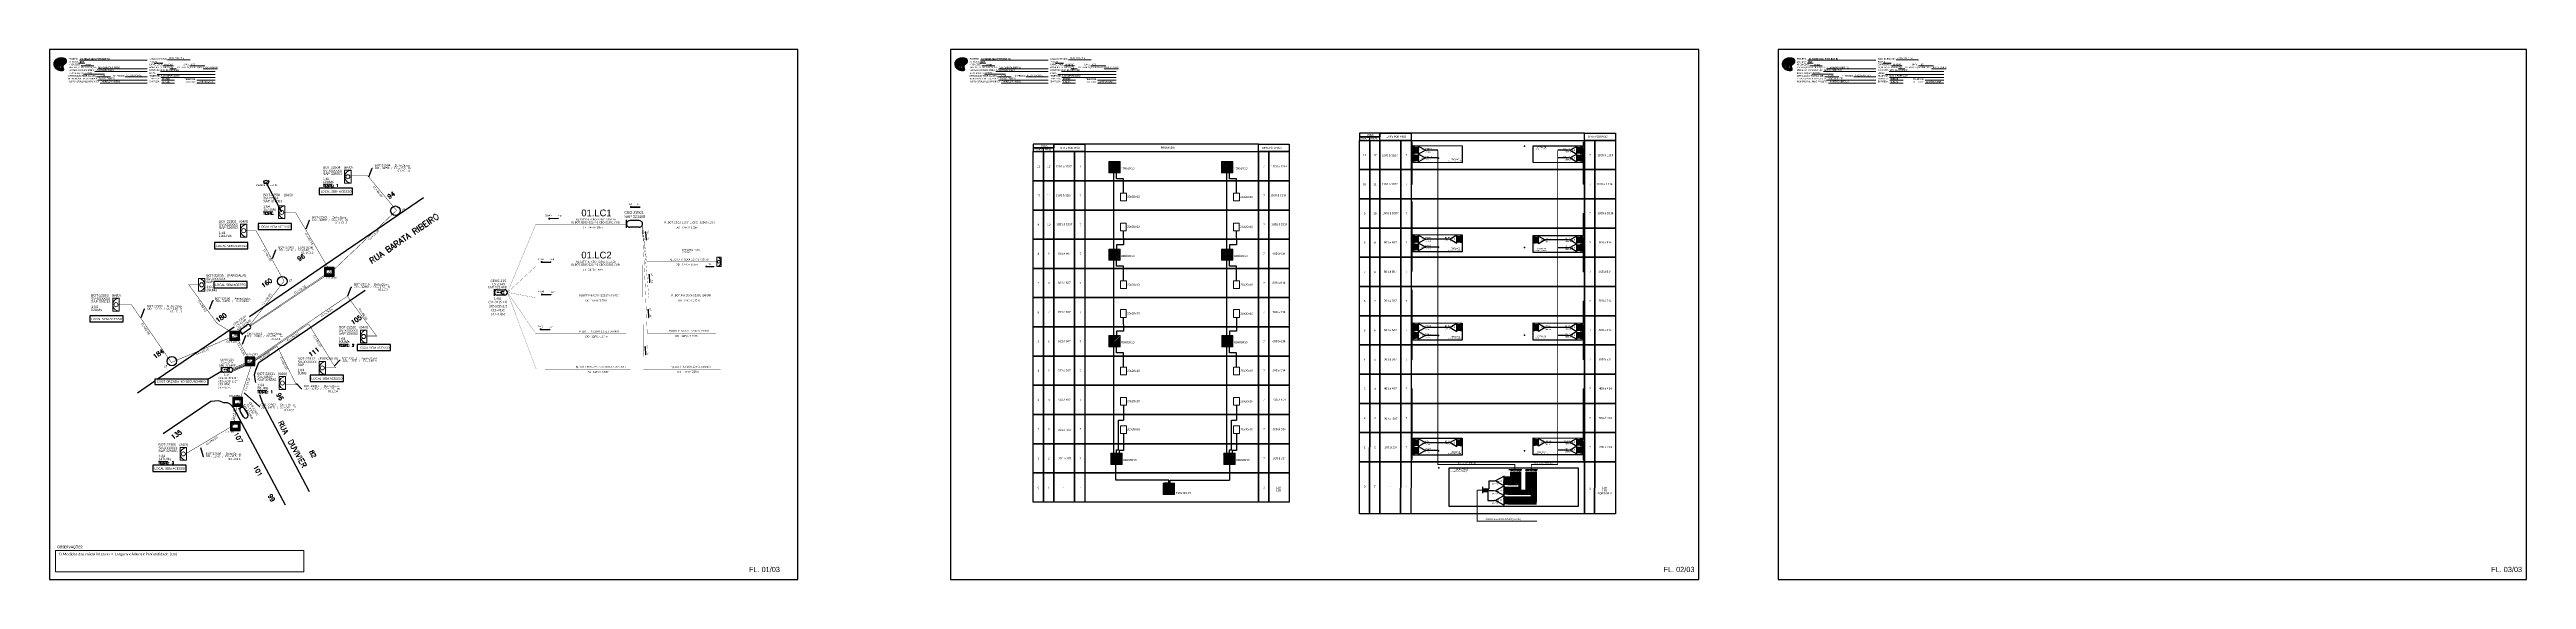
# Paper-space layout 'CDOI-22501' of a CAD drawing. Header units: millimetres. Extents: x -844 to 1931, y -232 to 362.
# The model-space entities are those that its viewports show. They can reach past a viewport. Long polylines and large blocks are cut down to what shows.
import ezdxf
from ezdxf.enums import TextEntityAlignment as Align

# ---------------------------------------------------------------- set-up
doc = ezdxf.new("R2010")
doc.units = ezdxf.units.MM
doc.linetypes.add('ARILSUPP', pattern=[2.98, 1.42, -0.71, 0.14, -0.71])
for name, color, linetype in [('10.1-Caixas Subterrâneas', 5, 'Continuous'), ('20.4-CEOS', 1, 'Continuous'), ('20.5-CEO', 1, 'Continuous'), ('CAP a instalar', 1, 'Continuous'), ('celulas gpon', 7, 'Continuous'), ('DROP DE CLIENTE', 140, 'Continuous'), ('label_cabos', 7, 'Continuous'), ('LC1', 3, 'Continuous'), ('Legenda', 1, 'Continuous'), ('Meio Fio', 7, 'Continuous'), ('ml', 1, 'Continuous'), ('MUB', 252, 'Continuous'), ('SETA', 7, 'Continuous'), ('surveys', 252, 'Continuous'), ('surveys legendas', 7, 'Continuous'), ('texto', 255, 'Continuous'), ('Txtruas', 150, 'Continuous')]:
    doc.layers.add(name, color=color, linetype=linetype)
for name, color, linetype, lineweight in [("20.0-LEGENDA DOS CDO'S", 1, 'Continuous', 0), ('20.1-CDO_INTERIOR', 1, 'Continuous', 0), ('40.1-ETIQUETAS', 1, 'Continuous', 20)]:
    doc.layers.add(name, color=color, linetype=linetype, lineweight=lineweight)
doc.layers.add('EXTRA', color=50, linetype='Continuous', plot=False)
doc.styles.add('ARIAL', font='arial.ttf')
doc.styles.add('ROMANS', font='romans.shx')
doc.styles.add('siredit', font='verdana.ttf')
doc.styles.get("Standard").update_dxf_attribs({"font": 'arial.ttf'})
doc.styles.add('WMF-Calibri0', font='calibri.ttf')
doc.styles.add('WMF-Calibri1', font='calibrib.ttf')
doc.linetypes.add('RESERVA', pattern='A,0.5,-0.15,["RESERVA",Standard,S=0.18,R=0,X=0,Y=-0.1],-1.3', length=1.95)
doc.dimstyles.get("Standard").update_dxf_attribs({"dimtxt": 0.18, "dimasz": 0.18, "dimexe": 0.18, "dimexo": 0.0625, "dimgap": 0.09, "dimtad": 0, "dimtih": 1, "dimtoh": 1, "dimdec": 4, "dimzin": 0, "dimdsep": 46, "dimtxsty": 'Standard', "dimcen": 0.09, "dimadec": 0, "dimazin": 0, "dimtfac": 1, "dimtdec": 4, "dimtofl": 0, "dimtmove": 0, "dimatfit": 3, "dimfxl": 0, "dimtolj": 1, "dimtzin": 0, "dimarcsym": 0})

# ---------------------------------------------------------------- blocks, each defined once
blk = doc.blocks.new('*X10')
at = {"color": 0, "linetype": 'Continuous'}
for p, q in [((-1.25, 0.34099), (-0.49099, 1.1)), ((-1.25, 0.517767), (-0.667767, 1.1)), ((-1.25, 0.694544), (-0.844544, 1.1)), ((-1.25, 0.87132), (-1.02132, 1.1)), ((-1.25, 1.048097), (-1.198097, 1.1)), ((-1.25, 0.164214), (-0.8035, 0.610714)), ((-1.25, -0.012563), (-0.8035, 0.433937)), ((-1.25, -0.18934), (-0.8035, 0.25716)), ((-1.25, -0.366117), (-0.8035, 0.080383)), ((-0.789214, 0.625), (-0.314214, 1.1)), ((-0.612437, 0.625), (-0.137437, 1.1)), ((-0.43566, 0.625), (0.03934, 1.1)), ((-0.258883, 0.625), (0.216117, 1.1)), ((-0.082107, 0.625), (0.392893, 1.1)), ((0.09467, 0.625), (0.56967, 1.1)), ((0.271447, 0.625), (0.746447, 1.1)), ((0.448223, 0.625), (0.923223, 1.1)), ((0.625, 0.625), (1.1, 1.1)), ((0.801777, 0.625), (1.25, 1.073223)), ((0.8035, 0.449947), (1.25, 0.896447)), ((0.8035, 0.27317), (1.25, 0.71967)), ((0.8035, 0.096393), (1.25, 0.542893)), ((0.8035, -0.080383), (1.25, 0.366117)), ((0.8035, -0.25716), (1.25, 0.18934)), ((0.8035, -0.433937), (1.25, 0.012563)), ((-1.25, -0.542893), (-0.8035, -0.096393)), ((-1.25, -0.71967), (-0.8035, -0.27317)), ((-1.25, -0.896447), (-0.8035, -0.449947)), ((-1.25, -1.073223), (-0.801777, -0.625)), ((-1.1, -1.1), (-0.625, -0.625)), ((-0.923223, -1.1), (-0.448223, -0.625)), ((-0.746447, -1.1), (-0.271447, -0.625)), ((-0.56967, -1.1), (-0.09467, -0.625)), ((-0.392893, -1.1), (0.082107, -0.625)), ((-0.216117, -1.1), (0.258883, -0.625)), ((-0.03934, -1.1), (0.43566, -0.625)), ((0.137437, -1.1), (0.612437, -0.625)), ((0.314214, -1.1), (0.789214, -0.625)), ((0.49099, -1.1), (1.25, -0.34099)), ((0.667767, -1.1), (1.25, -0.517767)), ((0.8035, -0.610714), (1.25, -0.164214)), ((0.844544, -1.1), (1.25, -0.694544)), ((1.02132, -1.1), (1.25, -0.87132)), ((1.198097, -1.1), (1.25, -1.048097))]:
    blk.add_line(p, q, dxfattribs=at)
blk = doc.blocks.new('MANHOLE_MQ')
at = {"color": 0, "linetype": 'Continuous'}
for p, q in [((0.0000062, 0.0000057), (-0.0000063, 0.0000057)), ((-0.0000063, 0.0000057), (-0.0000063, -0.0000053)), ((-0.000004, 0.0000033), (0.000004, 0.0000033)), ((-0.000004, -0.0000029), (-0.000004, 0.0000033)), ((0.000004, 0.0000033), (0.000004, -0.0000029)), ((0.0000062, -0.0000053), (0.0000062, 0.0000057)), ((-0.0000063, -0.0000053), (0.0000062, -0.0000053)), ((0.000004, -0.0000029), (-0.000004, -0.0000029)), ((0.000004, -0.0000029), (0.000004, -0.0000029))]:
    blk.add_line(p, q, dxfattribs=at)
at = {"color": 0, "linetype": 'Continuous', "xscale": 5e-06, "yscale": 5e-06, "zscale": 1e-05}
blk.add_blockref('*X10', (0, 0.0000002), dxfattribs=at)
blk = doc.blocks.new('Teste  FTTH')
at = {"color": 0, "lineweight": 0, "style": 'ROMANS'}
for tag, p in [('TESTE', (-2.3, -0.29)), ('QTDE', (0.21, -0.29))]:
    blk.add_attdef(tag, p, '', height=0.48, dxfattribs=at)
for tag, p, flags in [('FID', (-2.23, -1.25), 1), ('FATOR', (-2.23, -2.03), 3), ('ID_ATIVIDADE', (-2.23, -2.72), 3)]:
    blk.add_attdef(tag, p, '', height=0.48, dxfattribs=dict(at, flags=flags))
blk = doc.blocks.new('Inst CB DT OCUP CFOA-SM-DD-G-24')
at = {"layer": 'label_cabos', "color": 0, "style": 'siredit'}
for tag, flags, p in [('ID_ATIVIDADE', 3, (1.3, 2.7)), ('FATOR', 1, (11.6, 2.6))]:
    blk.add_attdef(tag, text='', height=1, rotation=359.69, dxfattribs=dict(at, flags=flags)).set_placement(p, align=Align.MIDDLE_CENTER)
for tag, p in [('TIPO_CABO', (1.1, 0)), ('DESTINO_CABO', (3.1, 1.3)), ('CABO', (4.7, -0.1)), ('/', (7.7, -0.1)), ('LANCE', (10.4, 0)), ('TIPO_CABO', (13.1, 1.2)), ('UND', (16.5, 0)), ('FID', (13.6, -1.4))]:
    blk.add_attdef(tag, text='', height=1, rotation=359.69, dxfattribs=at).set_placement(p, align=Align.MIDDLE_CENTER)
blk.add_attdef('QTDE', (11.9, -0.5), '', height=1, rotation=359.69, dxfattribs=at)
blk = doc.blocks.new('Inst CB DT OCUP CFOA-SM-DD-S-12')
at = {"layer": 'label_cabos', "color": 0, "style": 'siredit'}
for tag, flags, p in [('ID_ATIVIDADE', 3, (1.3, 2.7)), ('FATOR', 1, (11.6, 2.6))]:
    blk.add_attdef(tag, text='', height=1, rotation=359.69, dxfattribs=dict(at, flags=flags)).set_placement(p, align=Align.MIDDLE_CENTER)
for tag, p in [('TIPO_CABO', (1.1, 0)), ('DESTINO_CABO', (3.1, 1.3)), ('CABO', (4.7, -0.1)), ('/', (7.7, -0.1)), ('LANCE', (10.4, 0)), ('TIPO_CABO', (13.1, 1.2)), ('UND', (16.5, 0)), ('FID', (13.6, -1.4))]:
    blk.add_attdef(tag, text='', height=1, rotation=359.69, dxfattribs=at).set_placement(p, align=Align.MIDDLE_CENTER)
blk.add_attdef('QTDE', (11.9, -0.5), '', height=1, rotation=359.69, dxfattribs=at)
blk = doc.blocks.new('LEGENDA DOS CABOS')
at = {"layer": 'EXTRA', "color": 0, "style": 'siredit'}
for tag, p in [('ID', (4.6, 1)), ('XX', (9, 1))]:
    blk.add_attdef(tag, text='', height=0.48, rotation=359.69, dxfattribs=at).set_placement(p, align=Align.MIDDLE_CENTER)
at = {"layer": 'Legenda', "color": 0, "style": 'siredit'}
for tag, p in [('TIPO_CABO', (1.3, 0)), ('CABO', (4.7, -0.1)), ('/', (6.8, -0.1)), ('METROS', (10, -0.1))]:
    blk.add_attdef(tag, text='', height=0.8, rotation=359.69, dxfattribs=at).set_placement(p, align=Align.MIDDLE_CENTER)
blk = doc.blocks.new('OI')
h = blk.add_hatch(color=40)
edge = h.paths.add_edge_path()
edge.add_spline(control_points=[(4.4, -0.7), (3.9, -1), (3.3, -1.5), (2.8, -2.6), (2.9, -3.5), (3.1, -4.3), (3.3, -4.9), (3.4, -5.4), (3.4, -5.9), (3.2, -6.4), (2.5, -6.6), (1.7, -6.6), (0.6, -6.7), (-0.6, -6.4), (-1.6, -6.1), (-2.8, -5.6), (-3.9, -4.8), (-4.9, -3.7), (-5.3, -2.6), (-5.6, -1.9), (-5.8, -1), (-5.7, 0.5), (-5.1, 2), (-4.1, 3), (-3.3, 3.6), (-2.4, 4.2), (-1.4, 4.4), (-0.6, 4.7), (0.8, 4.9), (2.2, 5), (3.8, 4.6), (4.7, 4.2), (5.4, 3.7), (5.8, 3), (6, 2.2), (6, 1.5), (5.7, 0.6), (5.3, 0.1), (4.9, -0.4), (4.5, -0.6), (4.4, -0.7)], knot_values=[0, 0, 0, 0, 1.60434, 2.417191, 3.427595, 4.282808, 4.776746, 5.304182, 5.888771, 6.258406, 6.858137, 7.79129, 8.986195, 10.124242, 11.187857, 12.242908, 13.953784, 15.414161, 16.515391, 17.349188, 17.675853, 19.552021, 21.515531, 22.568638, 23.63245, 24.621084, 25.782718, 26.745347, 27.142653, 29.870543, 31.004649, 31.921532, 32.709589, 33.801391, 34.042471, 35.192333, 35.971461, 36.628871, 37.254359, 37.836911, 37.836911, 37.836911, 37.836911], degree=3, periodic=0)
h.paths.add_polyline_path([(1.1, -0.9, -1), (0, -0.9, -1)], flags=16)
edge = h.paths.add_edge_path(flags=16)
edge.add_ellipse((0.6, -3.6), major_axis=(-0.02, 1.71), ratio=0.361305, start_angle=0, end_angle=360)
h.paths.add_polyline_path([(-0.4, -3.6, -1), (-3.8, -3.6, -1)], flags=16)
edge = h.paths.add_edge_path(flags=0)
edge.add_ellipse((-2.1, -3.6), major_axis=(0, 0.885), ratio=0.758294, start_angle=0, end_angle=360)
at = {"color": 40}
for centre, radius in [((-2.1, -3.6), 1.72), ((0.5, -0.9), 0.587)]:
    blk.add_circle(centre, radius, dxfattribs=at)
blk.add_ellipse((-2.1, -3.6), major_axis=(0, 0.885), ratio=0.758294, start_param=-3.141592653589792, end_param=3.141592653589792, dxfattribs=at)
blk.add_ellipse((0.6, -3.6), major_axis=(-0.02, 1.71), ratio=0.361305, dxfattribs=at)
at = {"color": 40, "start_tangent": (-0.800898, -0.598801), "end_tangent": (-0.800898, -0.598801)}
blk.add_spline([(4.4, -0.7), (3.2, -1.8), (2.9, -2.5), (2.9, -3.5), (3.1, -4.4), (3.3, -4.8), (3.4, -5.4), (3.4, -6), (3.2, -6.3), (2.7, -6.5), (1.7, -6.6), (0.5, -6.6), (-0.6, -6.4), (-1.6, -6.1), (-2.6, -5.7), (-3.9, -4.7), (-4.9, -3.6), (-5.4, -2.6), (-5.6, -1.8), (-5.7, -1.5), (-5.6, 0.4), (-4.8, 2.2), (-4.1, 3), (-3.3, 3.6), (-2.4, 4.1), (-1.3, 4.5), (-0.4, 4.7), (0, 4.8), (2.7, 4.8), (3.8, 4.5), (4.7, 4.2), (5.3, 3.7), (5.9, 2.7), (5.9, 2.5), (5.9, 1.3), (5.7, 0.6), (5.3, 0.1), (4.8, -0.4), (4.4, -0.7)], degree=3, dxfattribs=at)
blk = doc.blocks.new('A$C415C251F')
at = {"color": 3}
blk.add_point((0, 0), dxfattribs=at)
blk = doc.blocks.new('LEG_CDOIA8_C-SPLT_ESQ')
at = {"color": 3, "extrusion": (0, 0, -1), "xscale": -1, "zscale": -1}
blk.add_blockref('A$C415C251F', (0, 0), dxfattribs=at)
at = {"style": 'ARIAL', "flags": 4}
blk.add_attdef('SPLITAGEM', text='', height=1.5, dxfattribs=at).set_placement((18.6, -12.6), align=Align.CENTER)
at = {"color": 1, "style": 'WMF-Calibri0', "flags": 4}
blk.add_attdef('MODELO', text='', height=1.5, dxfattribs=at).set_placement((22.5, -4.5), align=Align.CENTER)
blk.add_attdef('CDO', (21.4, -2.6), '', height=2, dxfattribs=at)
blk = doc.blocks.new('SPLITTER_')
blk.add_point((0, 0))
at = {"style": 'ARIAL', "flags": 4}
blk.add_attdef('SPLT', (0, -3.3), '', height=1.5, dxfattribs=at)
blk = doc.blocks.new('SPLT_1-8_SC-APC_ESQ')
at = {"color": 3, "lineweight": 0}
for points in [[(2.4, -3), (0, -3)], [(2.4, -4), (0, -4)], [(2.4, -4.2), (0, -4.2)], [(2.4, -5.2), (0, -5.2)], [(2.4, -5.3), (0, -5.3)], [(2.4, -6.3), (0, -6.3)], [(2.4, -6.5), (0, -6.5)], [(2.4, -7.5), (0, -7.5)], [(2.4, -7.6), (0, -7.6)], [(2.4, -8.6), (0, -8.6)], [(2.4, -8.8), (0, -8.8)], [(2.4, -9.8), (0, -9.8)], [(2.4, -9.9), (0, -9.9)], [(2.4, -10.9), (0, -10.9)], [(2.4, -11.1), (0, -11.1)], [(2.4, -12.1), (0, -12.1)], [(2.4, -3), (2.4, -4)], [(2.4, -4.2), (2.4, -5.2)], [(2.4, -5.3), (2.4, -6.3)], [(2.4, -6.5), (2.4, -7.5)], [(2.4, -7.6), (2.4, -8.6)], [(2.4, -8.8), (2.4, -9.8)], [(2.4, -9.9), (2.4, -10.9)], [(2.4, -11.1), (2.4, -12.1)], [(3, -3.5), (7.4, -3.5)], [(7.4, -4.7), (3, -4.7)], [(7.4, -5.8), (3, -5.8)], [(7.4, -7), (3, -7)], [(7.4, -8.1), (3, -8.1)], [(7.4, -9.3), (3, -9.3)], [(7.4, -10.4), (3, -10.4)], [(7.4, -11.6), (3, -11.6)]]:
    blk.add_lwpolyline(points, dxfattribs=at)
for points in [[(3, -3.2), (2.4, -3.2), (2.4, -3.8), (3, -3.8)], [(3, -4.4), (2.4, -4.4), (2.4, -5), (3, -5)], [(3, -5.5), (2.4, -5.5), (2.4, -6.1), (3, -6.1)], [(3, -6.7), (2.4, -6.7), (2.4, -7.3), (3, -7.3)], [(3, -7.8), (2.4, -7.8), (2.4, -8.4), (3, -8.4)], [(3, -9), (2.4, -9), (2.4, -9.6), (3, -9.6)], [(3, -10.1), (2.4, -10.1), (2.4, -10.7), (3, -10.7)], [(3, -11.3), (2.4, -11.3), (2.4, -11.9), (3, -11.9)]]:
    blk.add_lwpolyline(points, close=True, dxfattribs=at)
at = {"color": 1}
blk.add_lwpolyline([(7.4, -2.1), (17, -7.5), (7.4, -13), (7.4, -2.1)], dxfattribs=at)
at = {"color": 1, "lineweight": 0}
blk.add_lwpolyline([(17, -7.5), (19.3, -7.5)], dxfattribs=at)
at = {"color": 1, "style": 'ARIAL'}
for s, height, p in [('S2', 0.75, (7.6, -5)), ('S3', 0.75, (7.6, -6.2)), ('S4', 0.75, (7.6, -7.4)), ('S5', 0.75, (7.5, -8.6)), ('S6', 0.75, (7.6, -9.7)), ('S7', 0.75, (7.6, -10.8)), ('S8', 0.75, (7.6, -11.9)), ('S1', 0.75, (7.7, -3.8)), ('1:8', 2, (10.5, -8.4))]:
    blk.add_text(s, height=height, dxfattribs=at).set_placement(p)
blk = doc.blocks.new('SPLT_1-8_SC-APC')
at = {"color": 1, "lineweight": 0}
blk.add_lwpolyline([(-17, -7.5), (-19.3, -7.5)], dxfattribs=at)
at = {"color": 1}
blk.add_lwpolyline([(-7.4, -2.1), (-17, -7.5), (-7.4, -13), (-7.4, -2.1)], dxfattribs=at)
at = {"color": 3, "lineweight": 0}
for points in [[(-3, -3.5), (-7.4, -3.5)], [(-7.4, -4.7), (-3, -4.7)], [(-7.4, -5.8), (-3, -5.8)], [(-7.4, -7), (-3, -7)], [(-7.4, -8.1), (-3, -8.1)], [(-7.4, -9.3), (-3, -9.3)], [(-7.4, -10.4), (-3, -10.4)], [(-7.4, -11.6), (-3, -11.6)], [(-2.4, -3), (-2.4, -4)], [(-2.4, -3), (0, -3)], [(-2.4, -4), (0, -4)], [(-2.4, -4.2), (-2.4, -5.2)], [(-2.4, -4.2), (0, -4.2)], [(-2.4, -5.2), (0, -5.2)], [(-2.4, -5.3), (-2.4, -6.3)], [(-2.4, -5.3), (0, -5.3)], [(-2.4, -6.3), (0, -6.3)], [(-2.4, -6.5), (-2.4, -7.5)], [(-2.4, -6.5), (0, -6.5)], [(-2.4, -7.5), (0, -7.5)], [(-2.4, -7.6), (-2.4, -8.6)], [(-2.4, -7.6), (0, -7.6)], [(-2.4, -8.6), (0, -8.6)], [(-2.4, -8.8), (-2.4, -9.8)], [(-2.4, -8.8), (0, -8.8)], [(-2.4, -9.8), (0, -9.8)], [(-2.4, -9.9), (-2.4, -10.9)], [(-2.4, -9.9), (0, -9.9)], [(-2.4, -10.9), (0, -10.9)], [(-2.4, -11.1), (-2.4, -12.1)], [(-2.4, -11.1), (0, -11.1)], [(-2.4, -12.1), (0, -12.1)]]:
    blk.add_lwpolyline(points, dxfattribs=at)
for points in [[(-3, -3.2), (-2.4, -3.2), (-2.4, -3.8), (-3, -3.8)], [(-3, -4.4), (-2.4, -4.4), (-2.4, -5), (-3, -5)], [(-3, -5.5), (-2.4, -5.5), (-2.4, -6.1), (-3, -6.1)], [(-3, -6.7), (-2.4, -6.7), (-2.4, -7.3), (-3, -7.3)], [(-3, -7.8), (-2.4, -7.8), (-2.4, -8.4), (-3, -8.4)], [(-3, -9), (-2.4, -9), (-2.4, -9.6), (-3, -9.6)], [(-3, -10.1), (-2.4, -10.1), (-2.4, -10.7), (-3, -10.7)], [(-3, -11.3), (-2.4, -11.3), (-2.4, -11.9), (-3, -11.9)]]:
    blk.add_lwpolyline(points, close=True, dxfattribs=at)
at = {"color": 1, "style": 'ARIAL'}
for s, height, p in [('1:8', 2, (-13.9, -8.4)), ('S1', 0.75, (-8.7, -3.8)), ('S2', 0.75, (-8.7, -5)), ('S3', 0.75, (-8.7, -6.2)), ('S4', 0.75, (-8.7, -7.4)), ('S5', 0.75, (-8.7, -8.6)), ('S6', 0.75, (-8.7, -9.7)), ('S7', 0.75, (-8.7, -10.8)), ('S8', 0.75, (-8.7, -11.9))]:
    blk.add_text(s, height=height, dxfattribs=at).set_placement(p)

msp = doc.modelspace()

# ---------------------------------------------------------------- hatches: boundary and pattern name
h = msp.add_hatch()
h.set_pattern_fill('ANSI31', color=1, scale=10, style=0)
h.set_pattern_definition([(45, (742636.6551, 201645.9925), (-0.8838835, 0.8838835), [])])
h.paths.add_polyline_path([(744877.9, 201901.7), (744890.6, 201901.7), (744890.6, 201914.4), (744877.9, 201914.4)])
h = msp.add_hatch()
h.set_pattern_fill('ANSI31', color=1, scale=10, style=0)
h.set_pattern_definition([(45, (742763.2801, 201645.9925), (-0.8838835, 0.8838835), [])])
h.paths.add_polyline_path([(745004.5, 201901.7), (745017.2, 201901.7), (745017.2, 201914.4), (745004.5, 201914.4)])
h = msp.add_hatch(color=3)
h.dxf.hatch_style = 1
edge = h.paths.add_edge_path()
edge.add_arc((745234.6, 201926.9), 0.205, 0, 360)
h = msp.add_hatch(color=3)
h.dxf.hatch_style = 1
edge = h.paths.add_edge_path()
edge.add_arc((745234.6, 201918.2), 0.205, 0, 360)
h = msp.add_hatch(color=3)
h.dxf.hatch_style = 1
edge = h.paths.add_edge_path()
edge.add_arc((745234.6, 201827.1), 0.205, 0, 360)
h = msp.add_hatch(color=3)
h.dxf.hatch_style = 1
edge = h.paths.add_edge_path()
edge.add_arc((745234.6, 201818.4), 0.205, 0, 360)
h = msp.add_hatch(color=3)
h.dxf.hatch_style = 1
edge = h.paths.add_edge_path()
edge.add_arc((745368.9, 201826.4), 0.205, 0, 360)
h = msp.add_hatch()
h.set_pattern_fill('ANSI31', color=1, scale=10, style=0)
h.set_pattern_definition([(45, (742636.6551, 201547.7356), (-0.8838835, 0.8838835), [])])
h.paths.add_polyline_path([(744877.9, 201803.5), (744890.6, 201803.5), (744890.6, 201816.1), (744877.9, 201816.1)])
h = msp.add_hatch()
h.set_pattern_fill('ANSI31', color=1, scale=10, style=0)
h.set_pattern_definition([(45, (742763.2801, 201547.7356), (-0.8838835, 0.8838835), [])])
h.paths.add_polyline_path([(745004.5, 201803.5), (745017.2, 201803.5), (745017.2, 201816.1), (745004.5, 201816.1)])
h = msp.add_hatch()
h.set_pattern_fill('ANSI31', color=1, scale=10, style=0)
h.set_pattern_definition([(45, (742636.6845, 201450.9719), (-0.8838835, 0.8838835), [])])
h.paths.add_polyline_path([(744877.9, 201706.7), (744890.6, 201706.7), (744890.6, 201719.3), (744877.9, 201719.3)])
h = msp.add_hatch()
h.set_pattern_fill('ANSI31', color=1, scale=10, style=0)
h.set_pattern_definition([(45, (742763.3094, 201450.9719), (-0.8838835, 0.8838835), [])])
h.paths.add_polyline_path([(745004.6, 201706.7), (745017.2, 201706.7), (745017.2, 201719.3), (745004.6, 201719.3)])
h = msp.add_hatch(color=3)
h.dxf.hatch_style = 1
edge = h.paths.add_edge_path()
edge.add_arc((745234.6, 201728.1), 0.205, 0, 360)
h = msp.add_hatch(color=3)
h.dxf.hatch_style = 1
edge = h.paths.add_edge_path()
edge.add_arc((745234.6, 201719.4), 0.205, 0, 360)
h = msp.add_hatch(color=3)
h.dxf.hatch_style = 1
edge = h.paths.add_edge_path()
edge.add_arc((745368.9, 201728.1), 0.205, 0, 360)
h = msp.add_hatch(color=3)
h.dxf.hatch_style = 1
edge = h.paths.add_edge_path()
edge.add_arc((745234.6, 201599.1), 0.205, 0, 360)
h = msp.add_hatch(color=3)
h.dxf.hatch_style = 1
edge = h.paths.add_edge_path()
edge.add_arc((745368.9, 201599.5), 0.205, 0, 360)
h = msp.add_hatch()
h.set_pattern_fill('ANSI31', color=1, scale=10, style=0)
h.set_pattern_definition([(45, (742638.9542, 201319.0099), (-0.8838835, 0.8838835), [])])
h.paths.add_polyline_path([(744880.2, 201574.7), (744892.9, 201574.7), (744892.9, 201587.4), (744880.2, 201587.4)])
h = msp.add_hatch()
h.set_pattern_fill('ANSI31', color=1, scale=10, style=0)
h.set_pattern_definition([(45, (742765.5791, 201319.0099), (-0.8838835, 0.8838835), [])])
h.paths.add_polyline_path([(745006.8, 201574.7), (745019.5, 201574.7), (745019.5, 201587.4), (745006.8, 201587.4)])
h = msp.add_hatch(color=3)
h.dxf.hatch_style = 1
edge = h.paths.add_edge_path()
edge.add_arc((745234.6, 201590.4), 0.205, 0, 360)
h = msp.add_hatch()
h.set_pattern_fill('ANSI31', color=1, scale=7.526522, style=0)
h.set_pattern_definition([(45, (744716.2356, 201226.7215), (-0.6652568, 0.6652568), [])])
h.paths.add_polyline_path([(744951.7, 201553.8), (744939.1, 201553.8), (744939.1, 201541.1), (744951.7, 201541.1)])
h.paths.add_polyline_path([(744941.6, 201545.4), (744949.6, 201545.4), (744949.6, 201549.5), (744941.6, 201549.5)], flags=24)
h = msp.add_hatch(color=3)
h.dxf.hatch_style = 1
edge = h.paths.add_edge_path()
edge.add_arc((745309, 201556.2), 0.242, 0, 360)
h = msp.add_hatch(color=3)
h.dxf.hatch_style = 1
edge = h.paths.add_edge_path()
edge.add_arc((745309, 201545.3), 0.242, 0, 360)
h = msp.add_hatch(color=3)
h.dxf.hatch_style = 1
edge = h.paths.add_edge_path()
edge.add_arc((745321.8, 201560.3), 0.242, 0, 360)
h = msp.add_hatch(color=3)
h.dxf.hatch_style = 1
edge = h.paths.add_edge_path()
edge.add_arc((745321.8, 201549.4), 0.242, 0, 360)
h = msp.add_hatch(color=3)
h.dxf.hatch_style = 1
edge = h.paths.add_edge_path()
edge.add_arc((745322.3, 201559.1), 0.242, 0, 360)
h = msp.add_hatch(color=3)
h.dxf.hatch_style = 1
edge = h.paths.add_edge_path()
edge.add_arc((745322.3, 201548.2), 0.242, 0, 360)
h = msp.add_hatch(color=3)
h.dxf.hatch_style = 1
edge = h.paths.add_edge_path()
edge.add_arc((745322.8, 201558), 0.242, 0, 360)
h = msp.add_hatch(color=3)
h.dxf.hatch_style = 1
edge = h.paths.add_edge_path()
edge.add_arc((745322.8, 201547.1), 0.242, 0, 360)
h = msp.add_hatch(color=3)
h.dxf.hatch_style = 1
edge = h.paths.add_edge_path()
edge.add_arc((745323.3, 201556.8), 0.242, 0, 360)
h = msp.add_hatch(color=3)
h.dxf.hatch_style = 1
edge = h.paths.add_edge_path()
edge.add_arc((745323.3, 201545.9), 0.242, 0, 360)
h = msp.add_hatch(color=3)
h.dxf.hatch_style = 1
edge = h.paths.add_edge_path()
edge.add_arc((745323.8, 201555.7), 0.242, 0, 360)
h = msp.add_hatch(color=3)
h.dxf.hatch_style = 1
edge = h.paths.add_edge_path()
edge.add_arc((745323.8, 201544.8), 0.242, 0, 360)
h = msp.add_hatch(color=3)
h.dxf.hatch_style = 1
edge = h.paths.add_edge_path()
edge.add_arc((745324.3, 201554.5), 0.242, 0, 360)
h = msp.add_hatch(color=3)
h.dxf.hatch_style = 1
edge = h.paths.add_edge_path()
edge.add_arc((745324.3, 201543.6), 0.242, 0, 360)
h = msp.add_hatch(color=3)
h.dxf.hatch_style = 1
edge = h.paths.add_edge_path()
edge.add_arc((745324.8, 201553.4), 0.242, 0, 360)
h = msp.add_hatch(color=3)
h.dxf.hatch_style = 1
edge = h.paths.add_edge_path()
edge.add_arc((745324.8, 201542.5), 0.242, 0, 360)
h = msp.add_hatch(color=3)
h.dxf.hatch_style = 1
edge = h.paths.add_edge_path()
edge.add_arc((745325.3, 201552.2), 0.242, 0, 360)
h = msp.add_hatch(color=3)
h.dxf.hatch_style = 1
edge = h.paths.add_edge_path()
edge.add_arc((745325.3, 201541.3), 0.242, 0, 360)
h = msp.add_hatch(color=3)
h.dxf.hatch_style = 1
edge = h.paths.add_edge_path()
edge.add_arc((745310.1, 201534.4), 0.242, 0, 360)
h = msp.add_hatch(color=3)
h.dxf.hatch_style = 1
edge = h.paths.add_edge_path()
edge.add_arc((745321.8, 201538.5), 0.242, 0, 360)
h = msp.add_hatch(color=3)
h.dxf.hatch_style = 1
edge = h.paths.add_edge_path()
edge.add_arc((745322.3, 201537.3), 0.242, 0, 360)
h = msp.add_hatch(color=3)
h.dxf.hatch_style = 1
edge = h.paths.add_edge_path()
edge.add_arc((745322.8, 201536.2), 0.242, 0, 360)
h = msp.add_hatch(color=3)
h.dxf.hatch_style = 1
edge = h.paths.add_edge_path()
edge.add_arc((745323.3, 201535), 0.242, 0, 360)
h = msp.add_hatch(color=3)
h.dxf.hatch_style = 1
edge = h.paths.add_edge_path()
edge.add_arc((745323.8, 201533.9), 0.242, 0, 360)
h = msp.add_hatch(color=3)
h.dxf.hatch_style = 1
edge = h.paths.add_edge_path()
edge.add_arc((745324.3, 201532.7), 0.242, 0, 360)
h = msp.add_hatch(color=3)
h.dxf.hatch_style = 1
edge = h.paths.add_edge_path()
edge.add_arc((745324.8, 201531.6), 0.242, 0, 360)
h = msp.add_hatch(color=3)
h.dxf.hatch_style = 1
edge = h.paths.add_edge_path()
edge.add_arc((745325.3, 201530.4), 0.242, 0, 360)

# ---------------------------------------------------------------- linework, layer by layer
at = {"color": 5}
for p, q in [((745246.7, 201926.9), (745234.6, 201926.9)), ((745246.7, 201918.2), (745234.6, 201918.2)), ((745246.7, 201827.1), (745234.6, 201827.1)), ((745246.7, 201818.4), (745234.6, 201818.4)), ((745258.7, 201827.1), (745246.7, 201827.1)), ((745246.7, 201728.1), (745234.6, 201728.1)), ((745246.7, 201719.4), (745234.6, 201719.4)), ((745258.7, 201728.1), (745246.7, 201728.1)), ((745246.7, 201599.1), (745234.6, 201599.1)), ((745258.7, 201599.1), (745246.7, 201599.1)), ((745246.7, 201590.4), (745234.6, 201590.4))]:
    msp.add_line(p, q, dxfattribs=at)
at = {"color": 6}
for p, q in [((745393, 201926.9), (745381, 201926.9)), ((745393, 201918.2), (745381, 201918.2)), ((745381, 201826.4), (745368.9, 201826.4)), ((745393, 201826.4), (745381, 201826.4)), ((745393, 201817.6), (745381, 201817.6)), ((745381, 201728.1), (745368.9, 201728.1)), ((745393, 201728.1), (745381, 201728.1)), ((745393, 201719.4), (745381, 201719.4)), ((745381, 201599.5), (745368.9, 201599.5)), ((745393, 201599.5), (745381, 201599.5)), ((745393, 201590.8), (745381, 201590.8))]:
    msp.add_line(p, q, dxfattribs=at)
msp.add_line((744944.8, 201553.8), (744940.3, 201553.8))
at = {"color": 0, "lineweight": 0}
for p, q in [((743697.7, 201478.2), (743975.9, 201478.2)), ((743697.7, 201454.5), (743697.7, 201478.2)), ((743975.9, 201478.2), (743975.9, 201454.5)), ((743975.9, 201454.5), (743697.7, 201454.5))]:
    msp.add_line(p, q, dxfattribs=at)
for points in [[(743691.1, 201445.8), (744529.7, 201445.8), (744529.7, 202039.8), (743691.1, 202039.8), (743691.1, 201445.8)], [(744700.7, 201445.8), (745539.2, 201445.8), (745539.2, 202039.8), (744700.7, 202039.8), (744700.7, 201445.8)], [(745627.8, 201445.8), (746466.4, 201445.8), (746466.4, 202039.8), (745627.8, 202039.8), (745627.8, 201445.8)], [(744805, 201925.4), (744805, 201929.5)], [(744816.6, 201925.4), (745045.6, 201925.4), (745045.6, 201933.6), (744816.6, 201933.6), (744816.6, 201933.6), (744816.6, 201929.5)], [(745045.6, 201925.4), (745045.6, 201933.6)], [(745170.4, 201937.9), (745170.4, 201942)], [(745181.9, 201937.9), (745411, 201937.9), (745411, 201946.1), (745181.9, 201946.1), (745181.9, 201946.1), (745181.9, 201942)], [(745411, 201937.9), (745411, 201946.1)]]:
    msp.add_lwpolyline(points)
at = {"color": 7, "lineweight": 0}
for points in [[(743724.1, 202024.5), (743730.6, 202024.5)], [(743724.6, 202027.7), (743800.6, 202027.7)], [(743726.7, 202021.4), (743740.7, 202021.4)], [(743729.1, 202012), (743752.7, 202012)], [(743741.9, 202015), (743800.6, 202015)], [(743745.3, 202018.1), (743800.6, 202018.1)], [(743808.4, 202024.5), (743817.9, 202024.5)], [(743815.5, 202015), (743876.8, 202015)], [(743818.4, 202021.4), (743830, 202021.4)], [(743823.4, 202028.2), (743848.5, 202028.2)], [(743826, 202018.1), (743832.9, 202018.1)], [(743848.4, 202021.4), (743865.2, 202021.4)], [(743863.2, 202018.1), (743879.3, 202018.1)], [(744733.6, 202024.5), (744740.2, 202024.5)], [(744734.2, 202027.7), (744810.1, 202027.7)], [(744736.3, 202021.4), (744750.2, 202021.4)], [(744738.6, 202012), (744762.2, 202012)], [(744751.5, 202015), (744810.1, 202015)], [(744754.9, 202018.1), (744810.1, 202018.1)], [(744817.9, 202024.5), (744827.4, 202024.5)], [(744825.1, 202015), (744886.3, 202015)], [(744828, 202021.4), (744839.6, 202021.4)], [(744833, 202028.2), (744858.1, 202028.2)], [(744835.6, 202018.1), (744842.5, 202018.1)], [(744857.9, 202021.4), (744874.8, 202021.4)], [(744872.7, 202018.1), (744888.9, 202018.1)], [(745660.8, 202024.5), (745667.3, 202024.5)], [(745661.3, 202027.7), (745737.3, 202027.7)], [(745663.4, 202021.4), (745677.4, 202021.4)], [(745665.8, 202012), (745689.4, 202012)], [(745678.6, 202015), (745737.3, 202015)], [(745682, 202018.1), (745737.3, 202018.1)], [(745745.1, 202024.5), (745754.6, 202024.5)], [(745752.2, 202015), (745813.5, 202015)], [(745755.1, 202021.4), (745766.7, 202021.4)], [(745760.1, 202028.2), (745785.2, 202028.2)], [(745762.7, 202018.1), (745769.7, 202018.1)], [(745785.1, 202021.4), (745801.9, 202021.4)], [(745799.9, 202018.1), (745816.1, 202018.1)], [(743743.6, 202009), (743759.3, 202009)], [(743745.3, 202005.4), (743800.6, 202005.4)], [(743747.8, 202002.2), (743800.6, 202002.2)], [(743775.9, 202009), (743800.4, 202009)], [(743776.4, 202009), (743800.6, 202009)], [(743811.5, 202011.8), (743876.8, 202011.8)], [(743815.8, 202008.6), (743876.8, 202008.6)], [(743816.4, 202005.4), (743831.2, 202005.4)], [(743816.4, 202002.2), (743831.2, 202002.2)], [(743856, 202005.4), (743876.8, 202005.4)], [(743856, 202002.2), (743876.8, 202002.2)], [(744753.2, 202009), (744768.8, 202009)], [(744754.9, 202005.4), (744810.1, 202005.4)], [(744757.4, 202002.2), (744810.1, 202002.2)], [(744785.5, 202009), (744810, 202009)], [(744786, 202009), (744810.1, 202009)], [(744821, 202011.8), (744886.3, 202011.8)], [(744825.3, 202008.6), (744886.3, 202008.6)], [(744825.9, 202005.4), (744840.7, 202005.4)], [(744825.9, 202002.2), (744840.7, 202002.2)], [(744865.5, 202005.4), (744886.3, 202005.4)], [(744865.5, 202002.2), (744886.3, 202002.2)], [(745680.3, 202009), (745696, 202009)], [(745682, 202005.4), (745737.3, 202005.4)], [(745684.5, 202002.2), (745737.3, 202002.2)], [(745712.6, 202009), (745737.1, 202009)], [(745713.1, 202009), (745737.3, 202009)], [(745748.2, 202011.8), (745813.5, 202011.8)], [(745752.5, 202008.6), (745813.5, 202008.6)], [(745753.1, 202005.4), (745767.9, 202005.4)], [(745753.1, 202002.2), (745767.9, 202002.2)], [(745792.7, 202005.4), (745813.5, 202005.4)], [(745792.7, 202002.2), (745813.5, 202002.2)], [(745321.8, 201560.3), (745320.9, 201560.3)], [(745320.9, 201559.1), (745322.3, 201559.1)], [(745320.9, 201558), (745322.8, 201558)], [(745320.9, 201556.8), (745323.3, 201556.8)], [(745320.9, 201555.7), (745323.8, 201555.7)], [(745320.9, 201554.5), (745324.3, 201554.5)], [(745320.9, 201553.4), (745324.8, 201553.4)], [(745320.9, 201552.2), (745325.3, 201552.2)], [(745321.8, 201549.4), (745320.9, 201549.4)], [(745320.9, 201548.2), (745322.3, 201548.2)], [(745320.9, 201547.1), (745322.8, 201547.1)], [(745320.9, 201545.9), (745323.3, 201545.9)], [(745320.9, 201544.8), (745323.8, 201544.8)], [(745320.9, 201543.6), (745324.3, 201543.6)], [(745320.9, 201542.5), (745324.8, 201542.5)], [(745320.9, 201541.3), (745325.3, 201541.3)], [(745321.8, 201538.5), (745320.9, 201538.5)], [(745320.9, 201537.3), (745322.3, 201537.3)], [(745320.9, 201536.2), (745322.8, 201536.2)], [(745320.9, 201535), (745323.3, 201535)], [(745320.9, 201533.9), (745323.8, 201533.9)], [(745320.9, 201532.7), (745324.3, 201532.7)], [(745320.9, 201531.6), (745324.8, 201531.6)], [(745320.9, 201530.4), (745325.3, 201530.4)]]:
    msp.add_lwpolyline(points, dxfattribs=at)
at = {"color": 0}
for points in [[(744793.4, 201929.5), (744816.6, 201929.5), (744816.6, 201933.6), (744793.4, 201933.6)], [(744793.4, 201925.4), (744816.6, 201925.4), (744816.6, 201929.5), (744793.4, 201929.5)], [(745158.8, 201942), (745181.9, 201942), (745181.9, 201946.1), (745158.8, 201946.1)], [(745158.8, 201937.9), (745181.9, 201937.9), (745181.9, 201942), (745158.8, 201942)]]:
    msp.add_lwpolyline(points, close=True, dxfattribs=at)
for points in [[(745045.6, 201933.6), (745080.3, 201933.6), (745080.3, 201925.4), (745045.6, 201925.4)], [(745158.8, 201937.9), (745170.4, 201937.9), (745170.4, 201905.2), (745158.8, 201905.2)], [(745170.4, 201937.9), (745181.9, 201937.9), (745181.9, 201905.2), (745170.4, 201905.2)], [(745181.9, 201937.9), (745411, 201937.9), (745411, 201905.2), (745181.9, 201905.2)], [(745181.9, 201937.9), (745205.1, 201937.9), (745205.1, 201905.2), (745181.9, 201905.2)], [(745205.1, 201937.9), (745216.7, 201937.9), (745216.7, 201905.2), (745205.1, 201905.2)], [(745411, 201946.1), (745445.7, 201946.1), (745445.7, 201937.9), (745411, 201937.9)], [(745411, 201937.9), (745422.5, 201937.9), (745422.5, 201905.2), (745411, 201905.2)], [(745422.5, 201937.9), (745445.7, 201937.9), (745445.7, 201905.2), (745422.5, 201905.2)], [(744793.4, 201925.4), (744805, 201925.4), (744805, 201892.6), (744793.4, 201892.6)], [(744805, 201925.4), (744816.6, 201925.4), (744816.6, 201892.6), (744805, 201892.6)], [(744816.6, 201925.4), (745045.6, 201925.4), (745045.6, 201892.6), (744816.6, 201892.6)], [(744816.6, 201925.4), (744839.7, 201925.4), (744839.7, 201892.6), (744816.6, 201892.6)], [(744839.7, 201925.4), (744851.3, 201925.4), (744851.3, 201892.6), (744839.7, 201892.6)], [(745045.6, 201925.4), (745057.2, 201925.4), (745057.2, 201892.6), (745045.6, 201892.6)], [(745057.2, 201925.4), (745080.3, 201925.4), (745080.3, 201892.6), (745057.2, 201892.6)], [(745158.8, 201905.2), (745170.4, 201905.2), (745170.4, 201872.4), (745158.8, 201872.4)], [(745170.4, 201905.2), (745181.9, 201905.2), (745181.9, 201872.4), (745170.4, 201872.4)], [(745181.9, 201905.2), (745411, 201905.2), (745411, 201872.4), (745181.9, 201872.4)], [(745181.9, 201905.2), (745205.1, 201905.2), (745205.1, 201872.4), (745181.9, 201872.4)], [(745205.1, 201905.2), (745216.7, 201905.2), (745216.7, 201872.4), (745205.1, 201872.4)], [(745411, 201905.2), (745422.5, 201905.2), (745422.5, 201872.4), (745411, 201872.4)], [(745422.5, 201905.2), (745445.7, 201905.2), (745445.7, 201872.4), (745422.5, 201872.4)], [(744793.4, 201892.6), (744805, 201892.6), (744805, 201859.9), (744793.4, 201859.9)], [(744805, 201892.6), (744816.6, 201892.6), (744816.6, 201859.9), (744805, 201859.9)], [(744816.6, 201892.6), (745045.6, 201892.6), (745045.6, 201859.9), (744816.6, 201859.9)], [(744816.6, 201892.6), (744839.7, 201892.6), (744839.7, 201859.9), (744816.6, 201859.9)], [(744839.7, 201892.6), (744851.3, 201892.6), (744851.3, 201859.9), (744839.7, 201859.9)], [(745045.6, 201892.6), (745057.2, 201892.6), (745057.2, 201859.9), (745045.6, 201859.9)], [(745057.2, 201892.6), (745080.3, 201892.6), (745080.3, 201859.9), (745057.2, 201859.9)], [(744793.4, 201859.9), (744805, 201859.9), (744805, 201827.1), (744793.4, 201827.1)], [(744805, 201859.9), (744816.6, 201859.9), (744816.6, 201827.1), (744805, 201827.1)], [(744816.6, 201859.9), (745045.6, 201859.9), (745045.6, 201827.1), (744816.6, 201827.1)], [(744816.6, 201859.9), (744839.7, 201859.9), (744839.7, 201827.1), (744816.6, 201827.1)], [(744839.7, 201859.9), (744851.3, 201859.9), (744851.3, 201827.1), (744839.7, 201827.1)], [(745045.6, 201859.9), (745057.2, 201859.9), (745057.2, 201827.1), (745045.6, 201827.1)], [(745057.2, 201859.9), (745080.3, 201859.9), (745080.3, 201827.1), (745057.2, 201827.1)], [(745158.8, 201872.4), (745170.4, 201872.4), (745170.4, 201839.7), (745158.8, 201839.7)], [(745170.4, 201872.4), (745181.9, 201872.4), (745181.9, 201839.7), (745170.4, 201839.7)], [(745181.9, 201872.4), (745411, 201872.4), (745411, 201839.7), (745181.9, 201839.7)], [(745181.9, 201872.4), (745205.1, 201872.4), (745205.1, 201839.7), (745181.9, 201839.7)], [(745205.1, 201872.4), (745216.7, 201872.4), (745216.7, 201839.7), (745205.1, 201839.7)], [(745411, 201872.4), (745422.5, 201872.4), (745422.5, 201839.7), (745411, 201839.7)], [(745422.5, 201872.4), (745445.7, 201872.4), (745445.7, 201839.7), (745422.5, 201839.7)], [(744793.4, 201827.1), (744805, 201827.1), (744805, 201794.4), (744793.4, 201794.4)], [(744805, 201827.1), (744816.6, 201827.1), (744816.6, 201794.4), (744805, 201794.4)], [(744816.6, 201827.1), (745045.6, 201827.1), (745045.6, 201794.4), (744816.6, 201794.4)], [(744816.6, 201827.1), (744839.7, 201827.1), (744839.7, 201794.4), (744816.6, 201794.4)], [(744839.7, 201827.1), (744851.3, 201827.1), (744851.3, 201794.4), (744839.7, 201794.4)], [(745045.6, 201827.1), (745057.2, 201827.1), (745057.2, 201794.4), (745045.6, 201794.4)], [(745057.2, 201827.1), (745080.3, 201827.1), (745080.3, 201794.4), (745057.2, 201794.4)], [(745158.8, 201839.7), (745170.4, 201839.7), (745170.4, 201806.9), (745158.8, 201806.9)], [(745170.4, 201839.7), (745181.9, 201839.7), (745181.9, 201806.9), (745170.4, 201806.9)], [(745181.9, 201839.7), (745411, 201839.7), (745411, 201806.9), (745181.9, 201806.9)], [(745181.9, 201839.7), (745205.1, 201839.7), (745205.1, 201806.9), (745181.9, 201806.9)], [(745205.1, 201839.7), (745216.7, 201839.7), (745216.7, 201806.9), (745205.1, 201806.9)], [(745411, 201839.7), (745422.5, 201839.7), (745422.5, 201806.9), (745411, 201806.9)], [(745422.5, 201839.7), (745445.7, 201839.7), (745445.7, 201806.9), (745422.5, 201806.9)], [(744793.4, 201794.4), (744805, 201794.4), (744805, 201761.7), (744793.4, 201761.7)], [(744805, 201794.4), (744816.6, 201794.4), (744816.6, 201761.7), (744805, 201761.7)], [(744816.6, 201794.4), (745045.6, 201794.4), (745045.6, 201761.7), (744816.6, 201761.7)], [(744816.6, 201794.4), (744839.7, 201794.4), (744839.7, 201761.7), (744816.6, 201761.7)], [(744839.7, 201794.4), (744851.3, 201794.4), (744851.3, 201761.7), (744839.7, 201761.7)], [(745045.6, 201794.4), (745057.2, 201794.4), (745057.2, 201761.7), (745045.6, 201761.7)], [(745057.2, 201794.4), (745080.3, 201794.4), (745080.3, 201761.7), (745057.2, 201761.7)], [(745158.8, 201806.9), (745170.4, 201806.9), (745170.4, 201774.2), (745158.8, 201774.2)], [(745170.4, 201806.9), (745181.9, 201806.9), (745181.9, 201774.2), (745170.4, 201774.2)], [(745181.9, 201806.9), (745411, 201806.9), (745411, 201774.2), (745181.9, 201774.2)], [(745181.9, 201806.9), (745205.1, 201806.9), (745205.1, 201774.2), (745181.9, 201774.2)], [(745205.1, 201806.9), (745216.7, 201806.9), (745216.7, 201774.2), (745205.1, 201774.2)], [(745411, 201806.9), (745422.5, 201806.9), (745422.5, 201774.2), (745411, 201774.2)], [(745422.5, 201806.9), (745445.7, 201806.9), (745445.7, 201774.2), (745422.5, 201774.2)], [(745158.8, 201774.2), (745170.4, 201774.2), (745170.4, 201741.4), (745158.8, 201741.4)], [(745170.4, 201774.2), (745181.9, 201774.2), (745181.9, 201741.4), (745170.4, 201741.4)], [(745181.9, 201774.2), (745411, 201774.2), (745411, 201741.4), (745181.9, 201741.4)], [(745181.9, 201774.2), (745205.1, 201774.2), (745205.1, 201741.4), (745181.9, 201741.4)], [(745205.1, 201774.2), (745216.7, 201774.2), (745216.7, 201741.4), (745205.1, 201741.4)], [(745411, 201774.2), (745422.5, 201774.2), (745422.5, 201741.4), (745411, 201741.4)], [(745422.5, 201774.2), (745445.7, 201774.2), (745445.7, 201741.4), (745422.5, 201741.4)], [(744793.4, 201761.7), (744805, 201761.7), (744805, 201728.9), (744793.4, 201728.9)], [(744805, 201761.7), (744816.6, 201761.7), (744816.6, 201728.9), (744805, 201728.9)], [(744816.6, 201761.7), (745045.6, 201761.7), (745045.6, 201728.9), (744816.6, 201728.9)], [(744816.6, 201761.7), (744839.7, 201761.7), (744839.7, 201728.9), (744816.6, 201728.9)], [(744839.7, 201761.7), (744851.3, 201761.7), (744851.3, 201728.9), (744839.7, 201728.9)], [(745045.6, 201761.7), (745057.2, 201761.7), (745057.2, 201728.9), (745045.6, 201728.9)], [(745057.2, 201761.7), (745080.3, 201761.7), (745080.3, 201728.9), (745057.2, 201728.9)], [(745158.8, 201741.4), (745170.4, 201741.4), (745170.4, 201708.7), (745158.8, 201708.7)], [(745170.4, 201741.4), (745181.9, 201741.4), (745181.9, 201708.7), (745170.4, 201708.7)], [(745181.9, 201741.4), (745411, 201741.4), (745411, 201708.7), (745181.9, 201708.7)], [(745181.9, 201741.4), (745205.1, 201741.4), (745205.1, 201708.7), (745181.9, 201708.7)], [(745205.1, 201741.4), (745216.7, 201741.4), (745216.7, 201708.7), (745205.1, 201708.7)], [(745411, 201741.4), (745422.5, 201741.4), (745422.5, 201708.7), (745411, 201708.7)], [(745422.5, 201741.4), (745445.7, 201741.4), (745445.7, 201708.7), (745422.5, 201708.7)], [(744793.4, 201728.9), (744805, 201728.9), (744805, 201696.2), (744793.4, 201696.2)], [(744805, 201728.9), (744816.6, 201728.9), (744816.6, 201696.2), (744805, 201696.2)], [(744816.6, 201728.9), (745045.6, 201728.9), (745045.6, 201696.2), (744816.6, 201696.2)], [(744816.6, 201728.9), (744839.7, 201728.9), (744839.7, 201696.2), (744816.6, 201696.2)], [(744839.7, 201728.9), (744851.3, 201728.9), (744851.3, 201696.2), (744839.7, 201696.2)], [(745045.6, 201728.9), (745057.2, 201728.9), (745057.2, 201696.2), (745045.6, 201696.2)], [(745057.2, 201728.9), (745080.3, 201728.9), (745080.3, 201696.2), (745057.2, 201696.2)], [(745158.8, 201708.7), (745170.4, 201708.7), (745170.4, 201675.9), (745158.8, 201675.9)], [(745170.4, 201708.7), (745181.9, 201708.7), (745181.9, 201675.9), (745170.4, 201675.9)], [(745181.9, 201708.7), (745411, 201708.7), (745411, 201675.9), (745181.9, 201675.9)], [(745181.9, 201708.7), (745205.1, 201708.7), (745205.1, 201675.9), (745181.9, 201675.9)], [(745205.1, 201708.7), (745216.7, 201708.7), (745216.7, 201675.9), (745205.1, 201675.9)], [(745411, 201708.7), (745422.5, 201708.7), (745422.5, 201675.9), (745411, 201675.9)], [(745422.5, 201708.7), (745445.7, 201708.7), (745445.7, 201675.9), (745422.5, 201675.9)], [(744793.4, 201696.2), (744805, 201696.2), (744805, 201663.4), (744793.4, 201663.4)], [(744805, 201696.2), (744816.6, 201696.2), (744816.6, 201663.4), (744805, 201663.4)], [(744816.6, 201696.2), (745045.6, 201696.2), (745045.6, 201663.4), (744816.6, 201663.4)], [(744816.6, 201696.2), (744839.7, 201696.2), (744839.7, 201663.4), (744816.6, 201663.4)], [(744839.7, 201696.2), (744851.3, 201696.2), (744851.3, 201663.4), (744839.7, 201663.4)], [(745045.6, 201696.2), (745057.2, 201696.2), (745057.2, 201663.4), (745045.6, 201663.4)], [(745057.2, 201696.2), (745080.3, 201696.2), (745080.3, 201663.4), (745057.2, 201663.4)], [(744793.4, 201663.4), (744805, 201663.4), (744805, 201630.7), (744793.4, 201630.7)], [(744805, 201663.4), (744816.6, 201663.4), (744816.6, 201630.7), (744805, 201630.7)], [(744816.6, 201663.4), (745045.6, 201663.4), (745045.6, 201630.7), (744816.6, 201630.7)], [(744816.6, 201663.4), (744839.7, 201663.4), (744839.7, 201630.7), (744816.6, 201630.7)], [(744839.7, 201663.4), (744851.3, 201663.4), (744851.3, 201630.7), (744839.7, 201630.7)], [(745045.6, 201663.4), (745057.2, 201663.4), (745057.2, 201630.7), (745045.6, 201630.7)], [(745057.2, 201663.4), (745080.3, 201663.4), (745080.3, 201630.7), (745057.2, 201630.7)], [(745158.8, 201675.9), (745170.4, 201675.9), (745170.4, 201643.2), (745158.8, 201643.2)], [(745170.4, 201675.9), (745181.9, 201675.9), (745181.9, 201643.2), (745170.4, 201643.2)], [(745181.9, 201675.9), (745411, 201675.9), (745411, 201643.2), (745181.9, 201643.2)], [(745181.9, 201675.9), (745205.1, 201675.9), (745205.1, 201643.2), (745181.9, 201643.2)], [(745205.1, 201675.9), (745216.7, 201675.9), (745216.7, 201643.2), (745205.1, 201643.2)], [(745411, 201675.9), (745422.5, 201675.9), (745422.5, 201643.2), (745411, 201643.2)], [(745422.5, 201675.9), (745445.7, 201675.9), (745445.7, 201643.2), (745422.5, 201643.2)], [(744793.4, 201630.7), (744805, 201630.7), (744805, 201597.9), (744793.4, 201597.9)], [(744805, 201630.7), (744816.6, 201630.7), (744816.6, 201597.9), (744805, 201597.9)], [(744816.6, 201630.7), (745045.6, 201630.7), (745045.6, 201597.9), (744816.6, 201597.9)], [(744816.6, 201630.7), (744839.7, 201630.7), (744839.7, 201597.9), (744816.6, 201597.9)], [(744839.7, 201630.7), (744851.3, 201630.7), (744851.3, 201597.9), (744839.7, 201597.9)], [(745045.6, 201630.7), (745057.2, 201630.7), (745057.2, 201597.9), (745045.6, 201597.9)], [(745057.2, 201630.7), (745080.3, 201630.7), (745080.3, 201597.9), (745057.2, 201597.9)], [(745158.8, 201643.2), (745170.4, 201643.2), (745170.4, 201610.5), (745158.8, 201610.5)], [(745170.4, 201643.2), (745181.9, 201643.2), (745181.9, 201610.5), (745170.4, 201610.5)], [(745181.9, 201643.2), (745411, 201643.2), (745411, 201610.5), (745181.9, 201610.5)], [(745181.9, 201643.2), (745205.1, 201643.2), (745205.1, 201610.5), (745181.9, 201610.5)], [(745205.1, 201643.2), (745216.7, 201643.2), (745216.7, 201610.5), (745205.1, 201610.5)], [(745411, 201643.2), (745422.5, 201643.2), (745422.5, 201610.5), (745411, 201610.5)], [(745422.5, 201643.2), (745445.7, 201643.2), (745445.7, 201610.5), (745422.5, 201610.5)], [(744793.4, 201597.9), (744805, 201597.9), (744805, 201565.2), (744793.4, 201565.2)], [(744805, 201597.9), (744816.6, 201597.9), (744816.6, 201565.2), (744805, 201565.2)], [(744816.6, 201597.9), (745045.6, 201597.9), (745045.6, 201565.2), (744816.6, 201565.2)], [(744816.6, 201597.9), (744839.7, 201597.9), (744839.7, 201565.2), (744816.6, 201565.2)], [(744839.7, 201597.9), (744851.3, 201597.9), (744851.3, 201565.2), (744839.7, 201565.2)], [(745045.6, 201597.9), (745057.2, 201597.9), (745057.2, 201565.2), (745045.6, 201565.2)], [(745057.2, 201597.9), (745080.3, 201597.9), (745080.3, 201565.2), (745057.2, 201565.2)], [(745158.8, 201610.5), (745170.4, 201610.5), (745170.3, 201577.7), (745158.8, 201577.7)], [(745170.4, 201610.5), (745181.9, 201610.5), (745181.9, 201577.7), (745170.3, 201577.7)], [(745181.9, 201610.5), (745411, 201610.5), (745411, 201577.7), (745181.9, 201577.7)], [(745181.9, 201610.5), (745205.1, 201610.5), (745205.1, 201577.7), (745181.9, 201577.7)], [(745205.1, 201610.5), (745216.7, 201610.5), (745216.7, 201577.7), (745205.1, 201577.7)], [(745411, 201610.5), (745422.5, 201610.5), (745422.5, 201577.7), (745411, 201577.7)], [(745422.5, 201610.5), (745445.7, 201610.5), (745445.7, 201577.7), (745422.5, 201577.7)], [(745181.9, 201577.7), (745411, 201577.7), (745410.9, 201519.3), (745181.8, 201519.3)], [(745181.9, 201577.7), (745205.1, 201577.7), (745205, 201519.3), (745181.8, 201519.3)], [(745205.1, 201577.7), (745216.7, 201577.7), (745216.6, 201519.3), (745205, 201519.3)], [(745411, 201577.7), (745422.5, 201577.7), (745422.4, 201519.3), (745410.9, 201519.3)], [(745422.5, 201577.7), (745445.7, 201577.7), (745445.6, 201519.3), (745422.4, 201519.3)], [(744793.4, 201565.2), (744805, 201565.2), (744805, 201532.5), (744793.4, 201532.5)], [(744805, 201565.2), (744816.6, 201565.2), (744816.6, 201532.5), (744805, 201532.5)], [(744816.6, 201565.2), (745045.6, 201565.2), (745045.6, 201532.5), (744816.6, 201532.5)], [(744816.6, 201565.2), (744839.7, 201565.2), (744839.7, 201532.5), (744816.6, 201532.5)], [(744839.7, 201565.2), (744851.3, 201565.2), (744851.3, 201532.5), (744839.7, 201532.5)], [(745045.6, 201565.2), (745057.2, 201565.2), (745057.2, 201532.5), (745045.6, 201532.5)], [(745057.2, 201565.2), (745080.3, 201565.2), (745080.3, 201532.5), (745057.2, 201532.5)]]:
    msp.add_lwpolyline(points, close=True)
at = {"color": 3}
for points in [[(745218, 201936), (745218, 201936), (745216.7, 201936)], [(745218, 201931.8), (745218, 201936)], [(745218, 201929.4), (745219.2, 201930.6), (745218, 201931.8)], [(745218, 201888.8), (745218, 201929.4)], [(745409.6, 201931.7), (745408.4, 201930.5), (745409.6, 201929.3), (745409.6, 201929.3)], [(745409.6, 201935.9), (745411, 201935.9)], [(745409.6, 201935.9), (745409.6, 201931.7)], [(745409.6, 201929.3), (745409.6, 201888.8)], [(744883.7, 201816.1), (744883.7, 201901.7)], [(744894.4, 201878.8), (744894.4, 201895), (744886.6, 201895), (744886.6, 201901.7)], [(745010.3, 201816.1), (745010.3, 201901.7)], [(745021.1, 201878.8), (745021.1, 201895), (745013.2, 201895), (745013.2, 201901.7)], [(745216.7, 201888.8), (745218, 201888.8)], [(745411, 201888.8), (745409.6, 201888.8)], [(745218, 201869), (745218, 201869), (745216.7, 201869)], [(745218, 201862.7), (745218, 201869)], [(745218, 201832), (745218, 201862.7)], [(745409.6, 201856), (745411, 201856)], [(745409.6, 201856), (745409.6, 201831.2)], [(744894.4, 201821), (744886.5, 201821)], [(744886.5, 201821), (744886.5, 201816.1)], [(744894.3, 201836.4), (744894.4, 201821)], [(745021, 201821), (745013.1, 201821)], [(745013.1, 201821), (745013.1, 201816.1)], [(745020.9, 201836.4), (745021, 201821)], [(745216.7, 201791.3), (745218, 201791.3), (745218, 201829.6)], [(745218, 201829.6), (745219.2, 201830.8), (745218, 201832)], [(745409.6, 201831.2), (745408.4, 201830), (745409.6, 201828.8), (745409.6, 201828.8)], [(745409.6, 201828.8), (745409.6, 201790.5)], [(744883.7, 201719.3), (744883.7, 201803.5)], [(744894.4, 201780.5), (744894.4, 201796.8), (744886.6, 201796.8), (744886.6, 201803.5)], [(745010.3, 201719.3), (745010.3, 201803.5)], [(745021.1, 201780.5), (745021.1, 201796.8), (745013.2, 201796.8), (745013.2, 201803.5)], [(745411, 201790.5), (745409.6, 201790.5)], [(745218, 201770), (745218, 201770), (745216.7, 201770)], [(745218, 201763.7), (745218, 201770)], [(745218, 201733), (745218, 201763.7)], [(744894.3, 201739.6), (744894.4, 201724.2)], [(745021, 201739.6), (745021, 201724.2)], [(745409.6, 201757.8), (745411, 201757.8)], [(745409.6, 201757.8), (745409.6, 201733)], [(744883.7, 201587.4), (744883.7, 201706.7)], [(744894.4, 201724.2), (744886.5, 201724.2)], [(744886.5, 201724.2), (744886.5, 201719.3)], [(744894.5, 201683.8), (744894.5, 201700), (744886.6, 201700), (744886.6, 201706.7)], [(745010.3, 201587.4), (745010.3, 201706.7)], [(745021, 201724.2), (745013.1, 201724.2)], [(745013.1, 201724.2), (745013.1, 201719.3)], [(745021.1, 201683.8), (745021.1, 201700), (745013.2, 201700), (745013.2, 201706.7)], [(745216.7, 201692.3), (745218, 201692.3), (745218, 201730.5)], [(745218, 201730.5), (745219.2, 201731.7), (745218, 201733)], [(745409.6, 201733), (745408.4, 201731.8), (745409.6, 201730.5), (745409.6, 201730.5)], [(745409.6, 201730.5), (745409.6, 201692.3)], [(745411, 201692.3), (745409.6, 201692.3)], [(745218, 201639), (745218, 201659.6), (745216.7, 201659.6)], [(745409.6, 201659.6), (745411, 201659.6)], [(745409.6, 201659.6), (745409.6, 201603.1)], [(744889, 201591.2), (744889, 201624.5), (744894.5, 201624.5)], [(744894.5, 201641.2), (744894.5, 201624.5)], [(745015.6, 201591.2), (745015.6, 201624.5), (745021.1, 201624.5)], [(745021.1, 201641.2), (745021.1, 201624.5)], [(745218, 201632.7), (745218, 201639)], [(745218, 201602), (745218, 201632.7)], [(744894.5, 201609.4), (744894.5, 201590.3), (744889.6, 201590.3), (744889.6, 201587.4)], [(745021.1, 201609.4), (745021.1, 201590.3), (745016.2, 201590.3), (745016.2, 201587.4)], [(745216.7, 201580.2), (745218, 201580.2), (745218, 201599.6)], [(745218, 201599.6), (745219.2, 201600.8), (745218, 201602)], [(745409.6, 201603.1), (745408.4, 201601.9), (745409.6, 201600.7), (745409.6, 201600.7)], [(745409.6, 201600.7), (745409.6, 201579.8)], [(744886, 201557.2), (744886, 201574.7)], [(744886.8, 201587.4), (744886.8, 201591.2), (744886.8, 201591.2)], [(744886.8, 201591.2), (744889, 201591.2)], [(745013.2, 201574.7), (745013.2, 201557.2)], [(745013.4, 201587.4), (745013.4, 201591.2), (745013.4, 201591.2)], [(745013.4, 201591.2), (745015.6, 201591.2)], [(745409.6, 201579.8), (745411, 201579.8)], [(744945.4, 201553.8), (744945.4, 201557.2), (744886, 201557.2)], [(744946.7, 201553.8), (744946.7, 201557.2), (745013.2, 201557.2)], [(745296.7, 201547.4), (745304, 201547.4)], [(745304, 201556.2), (745310.1, 201556.2), (745310.1, 201556.2)], [(745304, 201556.2), (745304, 201547.4)]]:
    msp.add_lwpolyline(points, dxfattribs=at)
at = {"color": 1}
for points in [[(745219.2, 201932.1), (745274.1, 201931.9), (745274.1, 201912.9), (745219.2, 201913)], [(745353.5, 201932), (745408.4, 201931.9), (745408.4, 201912.8), (745353.5, 201913)], [(745219.2, 201832.3), (745274.1, 201832.1), (745274.1, 201813.1), (745219.2, 201813.2)], [(745353.5, 201831.5), (745408.4, 201831.3), (745408.4, 201812.3), (745353.5, 201812.4)], [(745219.2, 201733.3), (745274.1, 201733.1), (745274.1, 201714), (745219.2, 201714.2)], [(745353.5, 201733.3), (745408.4, 201733.1), (745408.4, 201714.1), (745353.5, 201714.2)], [(745219.2, 201604.3), (745274.1, 201604.1), (745274.1, 201585), (745219.2, 201585.2)], [(745353.5, 201604.4), (745408.4, 201604.3), (745408.4, 201585.5), (745353.5, 201585.6)], [(745259.4, 201571.1), (745404, 201571.1), (745404, 201527.7), (745259.4, 201527.7)]]:
    msp.add_lwpolyline(points, close=True, dxfattribs=at)
at = {"color": 1, "lineweight": 0}
for points in [[(744877.9, 201914.4), (744890.6, 201914.4), (744890.6, 201901.7), (744877.9, 201901.7)], [(745004.5, 201914.4), (745017.2, 201914.4), (745017.2, 201901.7), (745004.5, 201901.7)], [(744877.9, 201816.1), (744890.6, 201816.1), (744890.6, 201803.5), (744877.9, 201803.5)], [(745004.5, 201816.1), (745017.2, 201816.1), (745017.2, 201803.5), (745004.5, 201803.5)], [(744877.9, 201719.3), (744890.6, 201719.3), (744890.6, 201706.7), (744877.9, 201706.7)], [(745004.6, 201719.3), (745017.2, 201719.3), (745017.2, 201706.7), (745004.6, 201706.7)], [(744880.2, 201587.4), (744892.9, 201587.4), (744892.9, 201574.7), (744880.2, 201574.7)], [(745006.8, 201587.4), (745019.5, 201587.4), (745019.5, 201574.7), (745006.8, 201574.7)], [(744939.1, 201553.8), (744951.7, 201553.8), (744951.7, 201541.1), (744939.1, 201541.1)]]:
    msp.add_lwpolyline(points, close=True, dxfattribs=at)
at = {"color": 5, "const_width": 1}
for points in [[(745246.7, 201926.9), (745246.7, 201574.7), (745333.1, 201574.7)], [(745333.1, 201568.9), (745333.1, 201574.7)]]:
    msp.add_lwpolyline(points, dxfattribs=at)
at = {"color": 6, "const_width": 1}
for points in [[(745381, 201574.6), (745381, 201926.9)], [(745351.5, 201568.9), (745351.5, 201574.6), (745381, 201574.6)]]:
    msp.add_lwpolyline(points, dxfattribs=at)
at = {"color": 0, "lineweight": 0}
for points in [[(744891.1, 201878.8), (744897.8, 201878.8), (744897.8, 201870.2), (744891.1, 201870.2)], [(745017.8, 201878.8), (745024.4, 201878.8), (745024.4, 201870.2), (745017.8, 201870.2)], [(744891, 201845), (744897.6, 201845), (744897.6, 201836.4), (744891, 201836.4)], [(745017.6, 201845), (745024.2, 201845), (745024.2, 201836.4), (745017.6, 201836.4)], [(744891.1, 201780.5), (744897.8, 201780.5), (744897.8, 201771.9), (744891.1, 201771.9)], [(745017.8, 201780.5), (745024.4, 201780.5), (745024.4, 201771.9), (745017.8, 201771.9)], [(744891, 201748.2), (744897.6, 201748.2), (744897.6, 201739.6), (744891, 201739.6)], [(745017.6, 201748.2), (745024.3, 201748.2), (745024.3, 201739.6), (745017.6, 201739.6)], [(744891.2, 201683.8), (744897.8, 201683.8), (744897.8, 201675.2), (744891.2, 201675.2)], [(745017.8, 201683.8), (745024.4, 201683.8), (745024.4, 201675.2), (745017.8, 201675.2)], [(744891.2, 201649.8), (744897.8, 201649.8), (744897.8, 201641.2), (744891.2, 201641.2)], [(745017.8, 201649.8), (745024.5, 201649.8), (745024.5, 201641.2), (745017.8, 201641.2)], [(744891.2, 201618), (744897.8, 201618), (744897.8, 201609.4), (744891.2, 201609.4)], [(745017.8, 201618), (745024.5, 201618), (745024.5, 201609.4), (745017.8, 201609.4)]]:
    msp.add_lwpolyline(points, close=True, dxfattribs=at)
for points, const_width in [([(744250.4, 201850.2, 1), (744251.6, 201850.3, 1)], 1.18), ([(744342.5, 201863.8, 1), (744342.5, 201862.6, 1)], 1.17), ([(744358.8, 201835.4, 1), (744358.9, 201834.4, 1)], 1), ([(744241.9, 201801.5, 1), (744243.1, 201801.6, 1)], 1.18), ([(744426.4, 201796.7, 1), (744427.4, 201796.7, 1)], 1), ([(744242.2, 201765.2, 1), (744243.3, 201765.2, 1)], 1.18), ([(744363, 201787.7, 1), (744363, 201786.7, 1)], 1), ([(744240.8, 201726.1, 1), (744242, 201726.1, 1)], 1.18)]:
    msp.add_lwpolyline(points, format="xyb", close=True, dxfattribs=dict(const_width=const_width))
at = {"color": 0, "const_width": 1}
for points in [[(744361.8, 201748.4, 1), (744361.8, 201747.4, 1)], [(744358.3, 201706.8, 1), (744358.4, 201705.8, 1)]]:
    msp.add_lwpolyline(points, format="xyb", close=True, dxfattribs=at)
at = {"color": 5}
for points in [[(745326.4, 201568.9), (745340.8, 201568.9)], [(745328, 201568.9), (745328, 201567.8)], [(745329.1, 201567.7), (745329.1, 201568.9)], [(745330.4, 201568.9), (745330.4, 201567.7)], [(745331.5, 201567.8), (745331.5, 201568.9)], [(745332.7, 201568.9), (745332.7, 201567.8)], [(745333.8, 201567.8), (745333.8, 201568.9)], [(745335, 201567.8), (745335, 201568.9)], [(745336.1, 201568.9), (745336.1, 201567.8)], [(745337.3, 201568.9), (745337.3, 201567.8)], [(745338.5, 201567.8), (745338.5, 201568.9)], [(745339.6, 201567.7), (745339.6, 201568.9)], [(745328, 201560.3), (745321.8, 201560.3)], [(745321.8, 201549.4), (745337.3, 201549.4)], [(745329.1, 201559.1), (745322.3, 201559.1)], [(745338.5, 201548.2), (745322.3, 201548.2)], [(745330.4, 201558), (745322.8, 201558)], [(745339.6, 201547.1), (745322.8, 201547.1)], [(745323.3, 201556.8), (745331.5, 201556.8)], [(745332.7, 201555.7), (745323.8, 201555.7)], [(745324.3, 201554.5), (745333.8, 201554.5)], [(745335, 201553.4), (745324.8, 201553.4)], [(745325.3, 201552.2), (745336.1, 201552.2)], [(745328, 201566.4), (745328, 201560.3)], [(745329.1, 201559.1), (745329.1, 201566.4)], [(745330.4, 201566.4), (745330.4, 201558)], [(745331.5, 201556.8), (745331.5, 201566.4)], [(745332.7, 201566.4), (745332.7, 201555.7)], [(745333.8, 201554.5), (745333.8, 201566.4)], [(745335, 201553.4), (745335, 201566.4)], [(745336.1, 201566.4), (745336.1, 201552.2)], [(745337.3, 201566.4), (745337.3, 201549.4)], [(745338.5, 201548.2), (745338.5, 201566.4)], [(745339.6, 201547.1), (745339.6, 201566.4)]]:
    msp.add_lwpolyline(points, dxfattribs=at)
at = {"color": 6}
for points in [[(745344.8, 201568.9), (745358.2, 201568.9)], [(745345.7, 201567.7), (745345.7, 201568.9)], [(745346.9, 201567.7), (745346.9, 201568.9)], [(745348, 201567.7), (745348, 201568.9)], [(745349.3, 201567.8), (745349.3, 201568.9)], [(745350.4, 201567.8), (745350.4, 201568.9)], [(745351.6, 201567.8), (745351.6, 201568.9)], [(745352.7, 201567.8), (745352.7, 201568.9)], [(745353.9, 201567.8), (745353.9, 201568.9)], [(745355, 201567.7), (745355, 201568.9)], [(745356.2, 201567.7), (745356.2, 201568.9)], [(745357.3, 201567.7), (745357.3, 201568.9)], [(745323.3, 201545.9), (745345.7, 201545.9)], [(745323.8, 201544.8), (745346.9, 201544.8)], [(745324.3, 201543.6), (745348, 201543.6)], [(745324.8, 201542.5), (745349.3, 201542.5)], [(745325.3, 201541.3), (745350.4, 201541.3)], [(745345.7, 201545.9), (745345.7, 201566.4)], [(745346.9, 201544.8), (745346.9, 201566.4)], [(745348, 201543.6), (745348, 201566.4)], [(745349.3, 201542.5), (745349.3, 201566.4)], [(745350.4, 201541.3), (745350.4, 201566.4)], [(745351.6, 201538.5), (745351.6, 201566.4)], [(745352.7, 201537.3), (745352.7, 201566.4)], [(745353.9, 201536.2), (745353.9, 201566.4)], [(745355, 201535), (745355, 201566.4)], [(745356.2, 201533.9), (745356.2, 201566.4)], [(745357.3, 201532.7), (745357.3, 201566.4)], [(745321.8, 201538.5), (745351.6, 201538.5)], [(745322.3, 201537.3), (745352.7, 201537.3)], [(745322.8, 201536.2), (745353.9, 201536.2)], [(745323.3, 201535), (745355, 201535)], [(745323.8, 201533.9), (745356.2, 201533.9)], [(745324.3, 201532.7), (745357.3, 201532.7)], [(745352.7, 201535), (745352.7, 201535)]]:
    msp.add_lwpolyline(points, dxfattribs=at)
at = {"color": 1, "const_width": 1}
for points in [[(745290.8, 201545.9), (745296.7, 201545.9)], [(745290.8, 201545.9), (745290.8, 201511.1), (745358, 201511.1)]]:
    msp.add_lwpolyline(points, dxfattribs=at)
at = {"color": 1}
for points in [[(745296.7, 201549.5), (745296.7, 201542.4)], [(745320.9, 201561.7), (745311.3, 201556.2), (745320.9, 201550.8), (745320.9, 201561.7)], [(745320.9, 201550.8), (745311.3, 201545.3), (745320.9, 201539.9), (745320.9, 201550.8)], [(745320.9, 201539.9), (745311.3, 201534.4), (745320.9, 201529), (745320.9, 201539.9)]]:
    msp.add_lwpolyline(points, dxfattribs=at)
at = {"color": 2}
for points in [[(745296.7, 201545.9), (745303.4, 201545.9)], [(745309, 201545.3), (745303.4, 201545.3), (745303.4, 201545.9)]]:
    msp.add_lwpolyline(points, dxfattribs=at)
at = {"color": 0}
for points in [[(745296.7, 201544.5), (745302.9, 201544.5), (745302.9, 201544.5)], [(745302.9, 201544.5), (745302.9, 201534.4)], [(745302.9, 201534.4), (745310.1, 201534.4), (745310.1, 201534.4)]]:
    msp.add_lwpolyline(points, dxfattribs=at)
at = {"color": 1, "lineweight": 0}
for points in [[(745311.3, 201556.2), (745309, 201556.2)], [(745311.3, 201545.3), (745309, 201545.3)], [(745311.3, 201534.4), (745309, 201534.4)]]:
    msp.add_lwpolyline(points, dxfattribs=at)
at = {"color": 5}
for points in [[(745333.1, 201555.7), (745333.1, 201555.7)], [(745340.8, 201547.1), (745340.8, 201547.1)]]:
    msp.add_lwpolyline(points, close=True, dxfattribs=at)
at = {"color": 8, "linetype": 'RESERVA', "ltscale": 4}
for points in [[(745324.8, 201531.6), (745357.3, 201531.6)], [(745325.3, 201530.4), (745357.3, 201530.4)]]:
    msp.add_lwpolyline(points, dxfattribs=at)
at = {"color": 6}
for points in [[(745350.4, 201533.4), (745350.4, 201533.4)], [(745351.6, 201532.2), (745351.6, 201532.2)]]:
    msp.add_lwpolyline(points, close=True, dxfattribs=at)
at = {"color": 3}
for centre, radius in [((745234.6, 201926.9), 0.205), ((745234.6, 201918.2), 0.205), ((745234.6, 201827.1), 0.205), ((745234.6, 201818.4), 0.205), ((745368.9, 201826.4), 0.205), ((745234.6, 201728.1), 0.205), ((745234.6, 201719.4), 0.205), ((745368.9, 201728.1), 0.205), ((745234.6, 201599.1), 0.205), ((745368.9, 201599.5), 0.205), ((745234.6, 201590.4), 0.205), ((745309, 201556.2), 0.242), ((745309, 201545.3), 0.242), ((745321.8, 201560.3), 0.242), ((745321.8, 201549.4), 0.242), ((745322.3, 201559.1), 0.242), ((745322.3, 201548.2), 0.242), ((745322.8, 201558), 0.242), ((745322.8, 201547.1), 0.242), ((745323.3, 201556.8), 0.242), ((745323.3, 201545.9), 0.242), ((745323.8, 201555.7), 0.242), ((745323.8, 201544.8), 0.242), ((745324.3, 201554.5), 0.242), ((745324.3, 201543.6), 0.242), ((745324.8, 201553.4), 0.242), ((745324.8, 201542.5), 0.242), ((745325.3, 201552.2), 0.242), ((745325.3, 201541.3), 0.242), ((745310.1, 201534.4), 0.242), ((745321.8, 201538.5), 0.242), ((745322.3, 201537.3), 0.242), ((745322.8, 201536.2), 0.242), ((745323.3, 201535), 0.242), ((745323.8, 201533.9), 0.242), ((745324.3, 201532.7), 0.242), ((745324.8, 201531.6), 0.242), ((745325.3, 201530.4), 0.242)]:
    msp.add_circle(centre, radius, dxfattribs=at)
at = {"layer": '20.1-CDO_INTERIOR', "color": 0, "lineweight": 18}
for points in [[(744021.7, 201890), (744021.7, 201904.4), (744028.9, 201904.4), (744028.9, 201890)], [(743905, 201829.6), (743905, 201843.9), (743912.2, 201843.9), (743912.2, 201829.6)], [(743865.2, 201768.8), (743865.2, 201783.2), (743858, 201783.2), (743858, 201768.8)], [(743761.9, 201746.6), (743761.9, 201761), (743769.1, 201761), (743769.1, 201746.6)], [(744039.5, 201710.9), (744039.5, 201725.3), (744046.7, 201725.3), (744046.7, 201710.9)], [(743993.2, 201675.7), (743993.2, 201690.1), (744000.4, 201690.1), (744000.4, 201675.7)], [(743948.3, 201658.8), (743948.3, 201673.2), (743955.5, 201673.2), (743955.5, 201658.8)], [(743837.5, 201579.4), (743837.5, 201593.7), (743844.6, 201593.7), (743844.6, 201579.4)]]:
    msp.add_lwpolyline(points, close=True, dxfattribs=at)
at = {"layer": '20.1-CDO_INTERIOR', "lineweight": 18}
for points in [[(743947.6, 201850.2), (743947.6, 201864.5), (743954.8, 201864.5), (743954.8, 201850.2)], [(744443.7, 201796.7), (744443.7, 201807.1), (744438.6, 201807.1), (744438.6, 201796.7)]]:
    msp.add_lwpolyline(points, close=True, dxfattribs=at)
at = {"layer": '20.1-CDO_INTERIOR', "color": 0, "lineweight": 18}
for centre in [(744025.3, 201897.2), (743908.6, 201836.7), (743861.6, 201776), (743765.5, 201753.8), (744043.1, 201718.1), (743996.8, 201682.9), (743951.9, 201666), (743841, 201586.5)]:
    msp.add_circle(centre, 2.3, dxfattribs=at)
at = {"layer": '20.1-CDO_INTERIOR', "lineweight": 18}
for centre, radius in [((743951.2, 201857.3), 2.3), ((744441.1, 201801.9), 1.65)]:
    msp.add_circle(centre, radius, dxfattribs=at)
at = {"layer": '20.1-CDO_INTERIOR', "color": 0, "lineweight": 18}
for centre, start, end in [((744028.9, 201897.2), 90.0276, 270.0276), ((743912.2, 201836.7), 90.0276, 270.0276), ((743858, 201776), 269.9724, 89.9724), ((743769.1, 201753.8), 90.0276, 270.0276), ((744046.7, 201718.1), 90.0276, 270.0276), ((744000.4, 201682.9), 90.0276, 270.0276), ((743955.5, 201666), 90.0276, 270.0276), ((743844.6, 201586.5), 90.0276, 270.0276)]:
    msp.add_arc(centre, 7.17, start, end, dxfattribs=at)
at = {"layer": '20.1-CDO_INTERIOR', "lineweight": 18}
for centre, radius, start, end in [((743954.8, 201857.3), 7.17, 90.0276, 270.0276), ((744438.6, 201801.9), 5.17, 270, 90)]:
    msp.add_arc(centre, radius, start, end, dxfattribs=at)
at = {"layer": '20.4-CEOS', "color": 0}
for p, q in [((744192.6, 201770.5), (744201.1, 201770.5)), ((744201.1, 201764.4), (744192.6, 201764.4)), ((743886.3, 201683.5), (743893.8, 201683.5)), ((743893.8, 201678.1), (743886.3, 201678.1))]:
    msp.add_line(p, q, dxfattribs=at)
for points in [[(744189.5, 201763.8), (744189.5, 201771.1)], [(744194.5, 201767.5), (744192.4, 201767.5)], [(744197.9, 201768.7), (744200.5, 201768.7)], [(744197.9, 201766.1), (744200.5, 201766.1)], [(743883.6, 201677.6), (743883.6, 201684.1)], [(743888, 201680.8), (743886.2, 201680.8)], [(743891, 201681.9), (743893.2, 201681.9)], [(743891, 201679.7), (743893.2, 201679.7)]]:
    msp.add_lwpolyline(points, dxfattribs=at)
for points in [[(744194.5, 201767.5, 0, 3.76, 0), (744198, 201767.5, 3.76, 3.76, 0)], [(743888, 201680.8, 0, 3.31, 0), (743891.1, 201680.8, 3.31, 3.31, 0)]]:
    msp.add_lwpolyline(points, format="xyseb", dxfattribs=at)
for centre, radius, start, end in [((744192.6, 201767.5), 3.04, 90, 270), ((744201.1, 201767.5), 3.04, 270, 90), ((743886.3, 201680.8), 2.68, 90, 270), ((743893.8, 201680.8), 2.68, 270, 90)]:
    msp.add_arc(centre, radius, start, end, dxfattribs=at)
at = {"layer": '20.5-CEO', "color": 5}
for p, q in [((743906.1, 201726.6), (743912.3, 201731)), ((743915.4, 201726.6), (743909.3, 201722.2))]:
    msp.add_line(p, q, dxfattribs=at)
at = {"layer": '20.5-CEO', "color": 0}
for p, q in [((743908.5, 201628), (743904.6, 201634.6)), ((743909.3, 201637.4), (743913.2, 201630.8))]:
    msp.add_line(p, q, dxfattribs=at)
at = {"layer": '20.5-CEO', "color": 5}
msp.add_lwpolyline([(743903.6, 201725.4), (743907.4, 201720.1)], dxfattribs=at)
at = {"layer": '20.5-CEO', "color": 0}
msp.add_lwpolyline([(743908.4, 201640), (743902.7, 201636.6)], dxfattribs=at)
at = {"layer": '20.5-CEO', "color": 5}
for centre, start, end in [((743907.7, 201724.4), 125.9178, 305.9178), ((743913.8, 201728.8), 305.9178, 125.9178)]:
    msp.add_arc(centre, 2.71, start, end, dxfattribs=at)
at = {"layer": '20.5-CEO', "color": 0}
for centre, start, end in [((743906.9, 201636), 30.8156, 210.8156), ((743910.8, 201629.4), 210.8156, 30.8156)]:
    msp.add_arc(centre, 2.71, start, end, dxfattribs=at)
at = {"layer": 'CAP a instalar', "color": 0, "ltscale": 5}
for points, const_width in [([(744071.3, 201851.3), (744079.9, 201859.4), (744047.7, 201898.1), (744029, 201898.1)], 0.45), ([(743916.3, 201729.8), (744006.7, 201790.3), (744071.3, 201851.3)], 0.45), ([(743915.5, 201731), (743953.9, 201780.1), (743922.6, 201836.5), (743912.4, 201836.5)], 0.45), ([(744236, 201844.1), (744204.2, 201767.5)], 0.2), ([(744236, 201844.1), (744277.7, 201844.1)], 0.2), ([(744277.7, 201844.1), (744337.5, 201844.1)], 0.2), ([(744355.5, 201843.4), (744438.7, 201843.4)], 0.2), ([(744355.5, 201843.4), (744362.6, 201761.6)], 0.2), ([(744360.8, 201721.8), (744355.5, 201843.4)], 0.2), ([(744355.5, 201843.4), (744356.4, 201681.6)], 0.2), ([(744235.9, 201796.8), (744204.2, 201767.5)], 0.2), ([(744235.9, 201796.8), (744277.7, 201796.8)], 0.2), ([(744277.7, 201796.8), (744337.5, 201796.8)], 0.2), ([(743904.7, 201723.7), (743899.1, 201720.1), (743878.5, 201733.2), (743846.9, 201776.4), (743857.4, 201776.4)], 0.45), ([(743896.5, 201681.4), (743916.9, 201689.9), (744005.7, 201750.5), (744024.8, 201763.2), (744057.5, 201718.7), (744046.8, 201718.7)], 0.45), ([(744236, 201761.6), (744204.2, 201767.5)], 0.2), ([(744236, 201721.1), (744204.2, 201767.5)], 0.2), ([(744236.5, 201681.4), (744204.2, 201767.5)], 0.2), ([(743905.2, 201723), (743899.1, 201719.2), (743827.6, 201689), (743782.7, 201754), (743769.2, 201754)], 0.45), ([(744236, 201761.6), (744337.1, 201761.6)], 0.2), ([(744362.6, 201761.6), (744443.8, 201761.7)], 0.2), ([(743896.2, 201679.7), (743918.4, 201689.1), (743946.1, 201707.2), (743962.8, 201673.4)], 0.45), ([(743896.3, 201682.4), (743915.9, 201690.6), (743899.8, 201718.5), (743905.8, 201722.5)], 0.45), ([(743896.6, 201680.6), (743918.1, 201689.5), (743981.3, 201732.3), (744011.5, 201683), (744000.4, 201683)], 0.45), ([(744236, 201721.1), (744337.2, 201721.1)], 0.2), ([(744360.8, 201721.8), (744438, 201721.8)], 0.2), ([(743895.6, 201678.7), (743917.9, 201688.2), (743903.1, 201643.4), (743906.3, 201638.8)], 0.45), ([(744236.5, 201681.4), (744342.1, 201681.5)], 0.2), ([(744356.4, 201681.6), (744443.2, 201681.6)], 0.2), ([(743962.7, 201673.7), (743967.7, 201663.9), (743955.9, 201663.9)], 0.45), ([(743905.2, 201638.3), (743901.4, 201643.7), (743897.3, 201618.6), (743844.5, 201587.2)], 0.45)]:
    msp.add_lwpolyline(points, dxfattribs=dict(at, const_width=const_width))
at = {"layer": 'CAP a instalar', "ltscale": 5, "const_width": 0.45}
msp.add_lwpolyline([(743915.9, 201730.6), (744005.6, 201791.1), (743966.9, 201856.8), (743955, 201856.8)], dxfattribs=at)
at = {"layer": 'CAP a instalar', "color": 1, "ltscale": 5, "const_width": 0.2}
for points in [[(744355.5, 201843.4), (744360.2, 201801.9)], [(744360.2, 201801.9), (744438.6, 201801.9)]]:
    msp.add_lwpolyline(points, dxfattribs=at)
at = {"layer": 'DROP DE CLIENTE'}
msp.add_lwpolyline([(743951.2, 201857.3), (743933.7, 201890.8)], dxfattribs=at)
at = {"layer": 'Meio Fio', "color": 0}
for points in [[(744816.6, 201933.6), (744851.3, 201933.6), (744851.3, 201925.4), (744816.6, 201925.4)], [(745181.9, 201946.1), (745216.7, 201946.1), (745216.7, 201937.9), (745181.9, 201937.9)], [(744030.6, 201884.3), (743993.2, 201884.3), (743993.2, 201877.4), (744030.6, 201877.4)], [(743913.4, 201823.3), (743876, 201823.3), (743876, 201816.3), (743913.4, 201816.3)], [(743962.1, 201844.9), (743924.7, 201844.9), (743924.7, 201838), (743962.1, 201838)], [(743912.4, 201779.8), (743875, 201779.8), (743875, 201772.8), (743912.4, 201772.8)], [(743773.6, 201741.3), (743736.2, 201741.3), (743736.2, 201734.4), (743773.6, 201734.4)], [(744073.1, 201709.2), (744035.7, 201709.2), (744035.7, 201702.3), (744073.1, 201702.3)], [(743868.7, 201670.2), (743809.1, 201670.2), (743809.1, 201664.2), (743868.7, 201664.2)], [(744020.4, 201674.7), (743983, 201674.7), (743983, 201667.7), (744020.4, 201667.7)], [(743844.2, 201573.8), (743806.8, 201573.8), (743806.8, 201566.9), (743844.2, 201566.9)], [(745158.8, 201577.7), (745170.3, 201577.7), (745170.3, 201519.3), (745158.8, 201519.3)], [(745170.3, 201577.7), (745181.9, 201577.7), (745181.8, 201519.3), (745170.3, 201519.3)]]:
    msp.add_lwpolyline(points, close=True, dxfattribs=at)
msp.add_lwpolyline([(743868.4, 201670.2), (743883.1, 201678.9)], dxfattribs=at)
at = {"layer": 'ml', "color": 5}
for centre in [(744078.6, 201859.1), (743951.9, 201780.1), (743828.2, 201690.4)]:
    msp.add_circle(centre, 5.3, dxfattribs=at)
at = {"layer": 'MUB'}
for points in [[(743915, 201740.6), (744110.1, 201873.9)], [(743922.2, 201666.4), (743921.7, 201668), (743920.8, 201675.5), (743922.7, 201681.6), (743925.7, 201689.1), (744044.9, 201770)], [(743811.8, 201670.2), (743898, 201729.1)], [(743789.6, 201655), (743809.1, 201668.3)], [(743982.3, 201543.9), (743929.7, 201644), (743926.7, 201652.9)], [(743955.3, 201529), (743897.6, 201637.7), (743893.4, 201642.1), (743890.5, 201643.8), (743886.5, 201643.9), (743880.9, 201646.2), (743871.9, 201645.3), (743818.5, 201609.2)]]:
    msp.add_lwpolyline(points, dxfattribs=at)
at = {"layer": 'SETA'}
for points in [[(744251, 201850.3), (744261.1, 201850.6)], [(744342.5, 201863.1), (744352.7, 201863.1)], [(744352.7, 201863.1), (744342.5, 201863.1)], [(744358.9, 201834.9), (744359.5, 201826.3)], [(744242.5, 201801.5), (744252.7, 201801.6)], [(744426.9, 201796.7), (744435.5, 201796.7)], [(744242.8, 201765.2), (744252.9, 201765.2)], [(744363, 201787.2), (744363.5, 201778.6)], [(744241.4, 201726.1), (744251.6, 201726)]]:
    msp.add_lwpolyline(points, dxfattribs=at)
at = {"layer": 'SETA', "color": 0}
for points in [[(744361.8, 201747.9), (744362.2, 201739.3)], [(744358.3, 201706.3), (744358.8, 201697.7)]]:
    msp.add_lwpolyline(points, dxfattribs=at)
at = {"layer": 'SETA'}
for points in [[(744260.3, 201851.4), (744262.5, 201850.6), (744260.3, 201849.8)], [(744343.3, 201864), (744341.2, 201863.2), (744343.3, 201862.4)], [(744351.3, 201864), (744353.1, 201863.3), (744351.3, 201862.6)], [(744360.1, 201827.1), (744359.6, 201825.2), (744358.8, 201827)], [(744251.8, 201802.4), (744254, 201801.7), (744251.8, 201800.9)], [(744434.8, 201797.4), (744436.7, 201796.8), (744434.8, 201796.1)], [(744252.1, 201766), (744254.3, 201765.2), (744252.1, 201764.4)], [(744364.1, 201779.3), (744363.5, 201777.5), (744362.8, 201779.3)], [(744250.8, 201726.8), (744252.9, 201726), (744250.7, 201725.2)]]:
    msp.add_solid(points, dxfattribs=at)
at = {"layer": 'SETA', "color": 0}
for points in [[(744362.9, 201740), (744362.3, 201738.1), (744361.6, 201739.9)], [(744359.4, 201698.4), (744358.9, 201696.5), (744358.1, 201698.3)]]:
    msp.add_solid(points, dxfattribs=at)
at = {"layer": 'surveys'}
for p, q in [((743933.8, 201892.9), (743930.5, 201892)), ((743931.6, 201889.7), (743931.6, 201892)), ((743936, 201889.7), (743931.6, 201889.7)), ((743933.8, 201892.9), (743937, 201892)), ((743935.9, 201893), (743936.3, 201893)), ((743935.9, 201892.3), (743935.9, 201893)), ((743937, 201892), (743936, 201892)), ((743936, 201892), (743936, 201889.7)), ((743936.3, 201893), (743936.3, 201892.2))]:
    msp.add_line(p, q, dxfattribs=at)
msp.add_lwpolyline([(743931.6, 201892), (743930.5, 201892)], dxfattribs=at)
at = {"layer": 'Txtruas', "color": 5}
msp.add_line((744351.7, 201848), (744341.3, 201848), dxfattribs=at)
for points in [[(744337.5, 201839.8), (744337.5, 201848.8)], [(744351.7, 201840.6), (744341.2, 201840.6)]]:
    msp.add_lwpolyline(points, dxfattribs=at)
for centre, start, end in [((744341.2, 201844.3), 89.9211, 269.9225), ((744351.7, 201844.3), 269.9211, 89.9225)]:
    msp.add_arc(centre, 3.73, start, end, dxfattribs=at)

# ---------------------------------------------------------------- block references
at = {"color": 7, "xscale": 1.213923925196705, "yscale": 1.21392392515554, "zscale": 1.213923925163967, "rotation": 0.153289602326381}
for p in [(743702.8, 202024.4), (744712.4, 202024.4), (745639.5, 202024.4)]:
    msp.add_blockref('OI', p, dxfattribs=at)
at = {"xscale": 0.8000000000465661, "yscale": 0.7999999999883585, "zscale": 0.8}
for p in [(745219.2, 201933), (745219.2, 201924.3), (745219.2, 201833.2), (745219.2, 201824.5), (745353.5, 201832.4), (745219.2, 201734.2), (745219.2, 201725.4), (745353.5, 201734.2), (745219.2, 201605.2), (745353.5, 201605.6), (745219.2, 201596.4)]:
    msp.add_blockref('SPLT_1-8_SC-APC_ESQ', p, dxfattribs=at)
at = {"color": 3}
ref = msp.add_blockref('LEG_CDOIA8_C-SPLT_ESQ', (745344, 201931.4), dxfattribs=dict(at, xscale=0.8000000000465661, yscale=0.7999999999883585, zscale=0.8))
ref.add_attrib('CDO', 'CDOIA-08', (745358.1, 201929.3), dxfattribs={"color": 1, "height": 1.6, "style": 'WMF-Calibri0'})
ref.add_attrib('MODELO', '(16 ADAP - SAP 328028)', dxfattribs={"color": 1, "height": 1, "style": 'WMF-Calibri0'}).set_placement((745362.1, 201927.8), align=Align.CENTER)
at = {"color": 3, "xscale": 0.8000000000465661, "yscale": 0.7999999999883585, "zscale": 0.8}
for p in [(745408.4, 201932.9), (745408.4, 201924.2), (745274.1, 201833.2), (745408.4, 201832.4), (745408.4, 201823.7), (745274.1, 201734.2), (745408.4, 201734.2), (745408.4, 201725.4), (745274.1, 201605.2), (745408.4, 201605.6), (745408.4, 201596.9)]:
    msp.add_blockref('SPLT_1-8_SC-APC', p, dxfattribs=at)
at = {"color": 0, "lineweight": 0}
ref = msp.add_blockref('Inst CB DT OCUP CFOA-SM-DD-S-12', (744057.2, 201907.1), dxfattribs=dict(at, xscale=2.25, yscale=2.25, zscale=2.25))
ref.add_attrib('DESTINO_CABO', 'BOT-22504', dxfattribs={"layer": 'label_cabos', "color": 0, "height": 2.25, "rotation": 359.69, "style": 'siredit'}).set_placement((744064.3, 201910), align=Align.MIDDLE_CENTER)
ref.add_attrib('TIPO_CABO', 'Duto Ocup.', dxfattribs={"layer": 'label_cabos', "color": 0, "height": 2.25, "rotation": 359.69, "style": 'siredit'}).set_placement((744086.7, 201909.9), align=Align.MIDDLE_CENTER)
ref.add_attrib('/', '/', dxfattribs={"layer": 'label_cabos', "color": 0, "height": 2.25, "rotation": 359.69, "style": 'siredit'}).set_placement((744074.6, 201907), align=Align.MIDDLE_CENTER)
ref.add_attrib('FID', '01.LC1.4', dxfattribs={"layer": 'label_cabos', "color": 0, "height": 2.25, "rotation": 359.69, "style": 'siredit'}).set_placement((744087.9, 201903.9), align=Align.MIDDLE_CENTER)
ref.add_attrib('LANCE', 'CC=', dxfattribs={"layer": 'label_cabos', "color": 0, "height": 2.25, "rotation": 359.69, "style": 'siredit'}).set_placement((744080.6, 201907.2), align=Align.MIDDLE_CENTER)
ref.add_attrib('UND', 'm', dxfattribs={"layer": 'label_cabos', "color": 0, "height": 2.25, "rotation": 359.69, "style": 'siredit'}).set_placement((744094.3, 201907.1), align=Align.MIDDLE_CENTER)
ref.add_attrib('CABO', '12FO', dxfattribs={"layer": 'label_cabos', "color": 0, "height": 2.25, "rotation": 359.69, "style": 'siredit'}).set_placement((744067.8, 201907), align=Align.MIDDLE_CENTER)
ref.add_attrib('TIPO_CABO', 'DD - ', dxfattribs={"layer": 'label_cabos', "color": 0, "height": 2.25, "rotation": 359.69, "style": 'siredit'}).set_placement((744059.7, 201907.1), align=Align.MIDDLE_CENTER)
ref.add_attrib('QTDE', '255', (744084.1, 201906.1), dxfattribs={"layer": 'label_cabos', "color": 0, "height": 2.25, "rotation": 359.69, "style": 'siredit'})
ref = msp.add_blockref('SPLITTER_', (745232.9, 201926.9), dxfattribs=dict(xscale=0.8000000000465661, yscale=0.7999999999883585, zscale=0.8))
ref.add_attrib('SPLT', 'SPLT13', (745232.9, 201924.3), dxfattribs={"height": 1.2, "style": 'ARIAL'})
ref = msp.add_blockref('SPLITTER_', (745232.9, 201918.2), dxfattribs=dict(xscale=0.8000000000465661, yscale=0.7999999999883585, zscale=0.8))
ref.add_attrib('SPLT', 'SPLT14', (745232.9, 201915.6), dxfattribs={"height": 1.2, "style": 'ARIAL'})
at = {"color": 3}
ref = msp.add_blockref('LEG_CDOIA8_C-SPLT_ESQ', (745247.5, 201917.9), dxfattribs=dict(at, xscale=0.8000000000465661, yscale=0.7999999999883585, zscale=0.8))
ref.add_attrib('CDO', 'CDOIA-04', (745261.6, 201915.8), dxfattribs={"color": 1, "height": 1.6, "style": 'WMF-Calibri0'})
ref.add_attrib('MODELO', '(16 ADAP - SAP 328028)', dxfattribs={"color": 1, "height": 1, "style": 'WMF-Calibri0'}).set_placement((745265.6, 201914.3), align=Align.CENTER)
ref = msp.add_blockref('SPLITTER_', (745391.1, 201926.9), dxfattribs=dict(xscale=0.8000000000465661, yscale=0.7999999999883585, zscale=0.8))
ref.add_attrib('SPLT', 'SPLT24', (745389.5, 201924.4), dxfattribs={"height": 1.2, "style": 'ARIAL'})
ref = msp.add_blockref('SPLITTER_', (745391.1, 201918.2), dxfattribs=dict(xscale=0.8000000000465661, yscale=0.7999999999883585, zscale=0.8))
ref.add_attrib('SPLT', 'SPLT25', (745389.5, 201915.7), dxfattribs={"height": 1.2, "style": 'ARIAL'})
at = {"color": 0, "lineweight": 0}
ref = msp.add_blockref('Inst CB DT OCUP CFOA-SM-DD-S-12', (743987.1, 201848.8), dxfattribs=dict(at, xscale=2.25, yscale=2.25, zscale=2.25))
ref.add_attrib('DESTINO_CABO', 'BOT-22501', dxfattribs={"layer": 'label_cabos', "color": 0, "height": 2.25, "rotation": 359.69, "style": 'siredit'}).set_placement((743994.1, 201851.7), align=Align.MIDDLE_CENTER)
ref.add_attrib('TIPO_CABO', 'Duto Ocup.', dxfattribs={"layer": 'label_cabos', "color": 0, "height": 2.25, "rotation": 359.69, "style": 'siredit'}).set_placement((744016.6, 201851.6), align=Align.MIDDLE_CENTER)
ref.add_attrib('/', '/', dxfattribs={"layer": 'label_cabos', "color": 0, "height": 2.25, "rotation": 359.69, "style": 'siredit'}).set_placement((744004.4, 201848.7), align=Align.MIDDLE_CENTER)
ref.add_attrib('FID', '01.LC1.1', dxfattribs={"layer": 'label_cabos', "color": 0, "height": 2.25, "rotation": 359.69, "style": 'siredit'}).set_placement((744017.8, 201845.6), align=Align.MIDDLE_CENTER)
ref.add_attrib('LANCE', 'CC=', dxfattribs={"layer": 'label_cabos', "color": 0, "height": 2.25, "rotation": 359.69, "style": 'siredit'}).set_placement((744010.5, 201848.9), align=Align.MIDDLE_CENTER)
ref.add_attrib('UND', 'm', dxfattribs={"layer": 'label_cabos', "color": 0, "height": 2.25, "rotation": 359.69, "style": 'siredit'}).set_placement((744024.1, 201848.8), align=Align.MIDDLE_CENTER)
ref.add_attrib('CABO', '12FO', dxfattribs={"layer": 'label_cabos', "color": 0, "height": 2.25, "rotation": 359.69, "style": 'siredit'}).set_placement((743997.6, 201848.7), align=Align.MIDDLE_CENTER)
ref.add_attrib('TIPO_CABO', 'DD - ', dxfattribs={"layer": 'label_cabos', "color": 0, "height": 2.25, "rotation": 359.69, "style": 'siredit'}).set_placement((743989.6, 201848.8), align=Align.MIDDLE_CENTER)
ref.add_attrib('QTDE', '155', (744013.9, 201847.8), dxfattribs={"layer": 'label_cabos', "color": 0, "height": 2.25, "rotation": 359.69, "style": 'siredit'})
ref = msp.add_blockref('Inst CB DT OCUP CFOA-SM-DD-S-12', (743949.3, 201815.4), dxfattribs=dict(at, xscale=2.25, yscale=2.25, zscale=2.25))
ref.add_attrib('DESTINO_CABO', 'BOT-22502', dxfattribs={"layer": 'label_cabos', "color": 0, "height": 2.25, "rotation": 359.69, "style": 'siredit'}).set_placement((743956.3, 201818.2), align=Align.MIDDLE_CENTER)
ref.add_attrib('TIPO_CABO', 'Duto Ocup.', dxfattribs={"layer": 'label_cabos', "color": 0, "height": 2.25, "rotation": 359.69, "style": 'siredit'}).set_placement((743978.8, 201818.2), align=Align.MIDDLE_CENTER)
ref.add_attrib('/', '/', dxfattribs={"layer": 'label_cabos', "color": 0, "height": 2.25, "rotation": 359.69, "style": 'siredit'}).set_placement((743966.6, 201815.2), align=Align.MIDDLE_CENTER)
ref.add_attrib('FID', '01.LC1.2', dxfattribs={"layer": 'label_cabos', "color": 0, "height": 2.25, "rotation": 359.69, "style": 'siredit'}).set_placement((743980, 201812.2), align=Align.MIDDLE_CENTER)
ref.add_attrib('LANCE', 'CC=', dxfattribs={"layer": 'label_cabos', "color": 0, "height": 2.25, "rotation": 359.69, "style": 'siredit'}).set_placement((743972.7, 201815.4), align=Align.MIDDLE_CENTER)
ref.add_attrib('UND', 'm', dxfattribs={"layer": 'label_cabos', "color": 0, "height": 2.25, "rotation": 359.69, "style": 'siredit'}).set_placement((743986.3, 201815.4), align=Align.MIDDLE_CENTER)
ref.add_attrib('CABO', '12FO', dxfattribs={"layer": 'label_cabos', "color": 0, "height": 2.25, "rotation": 359.69, "style": 'siredit'}).set_placement((743959.8, 201815.2), align=Align.MIDDLE_CENTER)
ref.add_attrib('TIPO_CABO', 'DD - ', dxfattribs={"layer": 'label_cabos', "color": 0, "height": 2.25, "rotation": 359.69, "style": 'siredit'}).set_placement((743951.8, 201815.3), align=Align.MIDDLE_CENTER)
ref.add_attrib('QTDE', '140', (743976.1, 201814.3), dxfattribs={"layer": 'label_cabos', "color": 0, "height": 2.25, "rotation": 359.69, "style": 'siredit'})
ref = msp.add_blockref('SPLITTER_', (745232.9, 201827.1), dxfattribs=dict(xscale=0.8000000000465661, yscale=0.7999999999883585, zscale=0.8))
ref.add_attrib('SPLT', 'SPLT10', (745232.9, 201824.5), dxfattribs={"height": 1.2, "style": 'ARIAL'})
ref = msp.add_blockref('SPLITTER_', (745232.9, 201818.4), dxfattribs=dict(xscale=0.8000000000465661, yscale=0.7999999999883585, zscale=0.8))
ref.add_attrib('SPLT', 'SPLT11', (745232.9, 201815.8), dxfattribs={"height": 1.2, "style": 'ARIAL'})
at = {"color": 3}
ref = msp.add_blockref('LEG_CDOIA8_C-SPLT_ESQ', (745247.5, 201818.1), dxfattribs=dict(at, xscale=0.8000000000465661, yscale=0.7999999999883585, zscale=0.8))
ref.add_attrib('CDO', 'CDOIA-03', (745261.6, 201816), dxfattribs={"color": 1, "height": 1.6, "style": 'WMF-Calibri0'})
ref.add_attrib('MODELO', '(64 ADAP - SAP 326053)', dxfattribs={"color": 1, "height": 1, "style": 'WMF-Calibri0'}).set_placement((745265.6, 201814.5), align=Align.CENTER)
ref = msp.add_blockref('SPLITTER_', (745256.8, 201827.1), dxfattribs=dict(xscale=0.8000000000465661, yscale=0.7999999999883585, zscale=0.8))
ref.add_attrib('SPLT', 'SPLT12', (745255.2, 201824.7), dxfattribs={"height": 1.2, "style": 'ARIAL'})
ref = msp.add_blockref('LEG_CDOIA8_C-SPLT_ESQ', (745344, 201817.7), dxfattribs=dict(at, xscale=0.8000000000465661, yscale=0.7999999999883585, zscale=0.8))
ref.add_attrib('CDO', 'CDOIA-07', (745358.1, 201815.7), dxfattribs={"color": 1, "height": 1.6, "style": 'WMF-Calibri0'})
ref.add_attrib('MODELO', '(64 ADAP - SAP 326053)', dxfattribs={"color": 1, "height": 1, "style": 'WMF-Calibri0'}).set_placement((745362.1, 201814.1), align=Align.CENTER)
ref = msp.add_blockref('SPLITTER_', (745367.2, 201826.4), dxfattribs=dict(xscale=0.8000000000465661, yscale=0.7999999999883585, zscale=0.8))
ref.add_attrib('SPLT', 'SPLT21', (745367.2, 201823.7), dxfattribs={"height": 1.2, "style": 'ARIAL'})
ref = msp.add_blockref('SPLITTER_', (745391.1, 201826.4), dxfattribs=dict(xscale=0.8000000000465661, yscale=0.7999999999883585, zscale=0.8))
ref.add_attrib('SPLT', 'SPLT22', (745389.5, 201823.9), dxfattribs={"height": 1.2, "style": 'ARIAL'})
ref = msp.add_blockref('SPLITTER_', (745391.1, 201817.6), dxfattribs=dict(xscale=0.8000000000465661, yscale=0.7999999999883585, zscale=0.8))
ref.add_attrib('SPLT', 'SPLT23', (745389.5, 201815.2), dxfattribs={"height": 1.2, "style": 'ARIAL'})
at = {"color": 0, "lineweight": 0}
ref = msp.add_blockref('Inst CB DT OCUP CFOA-SM-DD-S-12', (744033.9, 201773.8), dxfattribs=dict(at, xscale=2.25, yscale=2.25, zscale=2.25))
ref.add_attrib('DESTINO_CABO', 'BOT-22510', dxfattribs={"layer": 'label_cabos', "color": 0, "height": 2.25, "rotation": 359.69, "style": 'siredit'}).set_placement((744041, 201776.6), align=Align.MIDDLE_CENTER)
ref.add_attrib('TIPO_CABO', 'Duto Ocup.', dxfattribs={"layer": 'label_cabos', "color": 0, "height": 2.25, "rotation": 359.69, "style": 'siredit'}).set_placement((744063.4, 201776.6), align=Align.MIDDLE_CENTER)
ref.add_attrib('/', '/', dxfattribs={"layer": 'label_cabos', "color": 0, "height": 2.25, "rotation": 359.69, "style": 'siredit'}).set_placement((744051.3, 201773.7), align=Align.MIDDLE_CENTER)
ref.add_attrib('FID', '01.LC3', dxfattribs={"layer": 'label_cabos', "color": 0, "height": 2.25, "rotation": 359.69, "style": 'siredit'}).set_placement((744064.6, 201770.6), align=Align.MIDDLE_CENTER)
ref.add_attrib('LANCE', 'CC=', dxfattribs={"layer": 'label_cabos', "color": 0, "height": 2.25, "rotation": 359.69, "style": 'siredit'}).set_placement((744057.3, 201773.8), align=Align.MIDDLE_CENTER)
ref.add_attrib('UND', 'm', dxfattribs={"layer": 'label_cabos', "color": 0, "height": 2.25, "rotation": 359.69, "style": 'siredit'}).set_placement((744071, 201773.8), align=Align.MIDDLE_CENTER)
ref.add_attrib('CABO', '12FO', dxfattribs={"layer": 'label_cabos', "color": 0, "height": 2.25, "rotation": 359.69, "style": 'siredit'}).set_placement((744044.5, 201773.7), align=Align.MIDDLE_CENTER)
ref.add_attrib('TIPO_CABO', 'DD - ', dxfattribs={"layer": 'label_cabos', "color": 0, "height": 2.25, "rotation": 359.69, "style": 'siredit'}).set_placement((744036.4, 201773.8), align=Align.MIDDLE_CENTER)
ref.add_attrib('QTDE', '170', (744060.8, 201772.8), dxfattribs={"layer": 'label_cabos', "color": 0, "height": 2.25, "rotation": 359.69, "style": 'siredit'})
ref = msp.add_blockref('Inst CB DT OCUP CFOA-SM-DD-S-12', (743802.1, 201749.3), dxfattribs=dict(at, xscale=2.25, yscale=2.25, zscale=2.25))
ref.add_attrib('DESTINO_CABO', 'BOT-22503', dxfattribs={"layer": 'label_cabos', "color": 0, "height": 2.25, "rotation": 359.69, "style": 'siredit'}).set_placement((743809.2, 201752.2), align=Align.MIDDLE_CENTER)
ref.add_attrib('TIPO_CABO', 'Duto Ocup.', dxfattribs={"layer": 'label_cabos', "color": 0, "height": 2.25, "rotation": 359.69, "style": 'siredit'}).set_placement((743831.6, 201752.1), align=Align.MIDDLE_CENTER)
ref.add_attrib('/', '/', dxfattribs={"layer": 'label_cabos', "color": 0, "height": 2.25, "rotation": 359.69, "style": 'siredit'}).set_placement((743819.5, 201749.2), align=Align.MIDDLE_CENTER)
ref.add_attrib('FID', '01.LC1.3', dxfattribs={"layer": 'label_cabos', "color": 0, "height": 2.25, "rotation": 359.69, "style": 'siredit'}).set_placement((743832.8, 201746.2), align=Align.MIDDLE_CENTER)
ref.add_attrib('LANCE', 'CC=', dxfattribs={"layer": 'label_cabos', "color": 0, "height": 2.25, "rotation": 359.69, "style": 'siredit'}).set_placement((743825.6, 201749.4), align=Align.MIDDLE_CENTER)
ref.add_attrib('UND', 'm', dxfattribs={"layer": 'label_cabos', "color": 0, "height": 2.25, "rotation": 359.69, "style": 'siredit'}).set_placement((743839.2, 201749.3), align=Align.MIDDLE_CENTER)
ref.add_attrib('CABO', '12FO', dxfattribs={"layer": 'label_cabos', "color": 0, "height": 2.25, "rotation": 359.69, "style": 'siredit'}).set_placement((743812.7, 201749.2), align=Align.MIDDLE_CENTER)
ref.add_attrib('TIPO_CABO', 'DD - ', dxfattribs={"layer": 'label_cabos', "color": 0, "height": 2.25, "rotation": 359.69, "style": 'siredit'}).set_placement((743804.6, 201749.3), align=Align.MIDDLE_CENTER)
ref.add_attrib('QTDE', '130', (743829, 201748.3), dxfattribs={"layer": 'label_cabos', "color": 0, "height": 2.25, "rotation": 359.69, "style": 'siredit'})
ref = msp.add_blockref('Inst CB DT OCUP CFOA-SM-DD-G-24', (743913.9, 201718.6), dxfattribs=dict(at, xscale=2.25, yscale=2.25, zscale=2.25))
ref.add_attrib('DESTINO_CABO', 'CEO-22501', dxfattribs={"layer": 'label_cabos', "color": 0, "height": 2.25, "rotation": 359.69, "style": 'siredit'}).set_placement((743920.9, 201721.4), align=Align.MIDDLE_CENTER)
ref.add_attrib('TIPO_CABO', 'Duto Ocup.', dxfattribs={"layer": 'label_cabos', "color": 0, "height": 2.25, "rotation": 359.69, "style": 'siredit'}).set_placement((743943.4, 201721.4), align=Align.MIDDLE_CENTER)
ref.add_attrib('/', '/', dxfattribs={"layer": 'label_cabos', "color": 0, "height": 2.25, "rotation": 359.69, "style": 'siredit'}).set_placement((743931.2, 201718.5), align=Align.MIDDLE_CENTER)
ref.add_attrib('FID', '01.LC1', dxfattribs={"layer": 'label_cabos', "color": 0, "height": 2.25, "rotation": 359.69, "style": 'siredit'}).set_placement((743944.6, 201715.4), align=Align.MIDDLE_CENTER)
ref.add_attrib('LANCE', 'CC=', dxfattribs={"layer": 'label_cabos', "color": 0, "height": 2.25, "rotation": 359.69, "style": 'siredit'}).set_placement((743937.3, 201718.6), align=Align.MIDDLE_CENTER)
ref.add_attrib('UND', 'm', dxfattribs={"layer": 'label_cabos', "color": 0, "height": 2.25, "rotation": 359.69, "style": 'siredit'}).set_placement((743950.9, 201718.6), align=Align.MIDDLE_CENTER)
ref.add_attrib('CABO', '24FO', dxfattribs={"layer": 'label_cabos', "color": 0, "height": 2.25, "rotation": 359.69, "style": 'siredit'}).set_placement((743924.4, 201718.5), align=Align.MIDDLE_CENTER)
ref.add_attrib('TIPO_CABO', 'DD - ', dxfattribs={"layer": 'label_cabos', "color": 0, "height": 2.25, "rotation": 359.69, "style": 'siredit'}).set_placement((743916.4, 201718.6), align=Align.MIDDLE_CENTER)
ref.add_attrib('QTDE', '55', (743940.7, 201717.6), dxfattribs={"layer": 'label_cabos', "color": 0, "height": 2.25, "rotation": 359.69, "style": 'siredit'})
ref = msp.add_blockref('SPLITTER_', (745232.9, 201728.1), dxfattribs=dict(xscale=0.8000000000465661, yscale=0.7999999999883585, zscale=0.8))
ref.add_attrib('SPLT', 'SPLT7', (745232.9, 201725.5), dxfattribs={"height": 1.2, "style": 'ARIAL'})
ref = msp.add_blockref('SPLITTER_', (745232.9, 201719.4), dxfattribs=dict(xscale=0.8000000000465661, yscale=0.7999999999883585, zscale=0.8))
ref.add_attrib('SPLT', 'SPLT8', (745232.9, 201716.8), dxfattribs={"height": 1.2, "style": 'ARIAL'})
at = {"color": 3}
ref = msp.add_blockref('LEG_CDOIA8_C-SPLT_ESQ', (745247.5, 201719.1), dxfattribs=dict(at, xscale=0.8000000000465661, yscale=0.7999999999883585, zscale=0.8))
ref.add_attrib('CDO', 'CDOIA-02', (745261.6, 201717), dxfattribs={"color": 1, "height": 1.6, "style": 'WMF-Calibri0'})
ref.add_attrib('MODELO', '(64 ADAP - SAP 326053)', dxfattribs={"color": 1, "height": 1, "style": 'WMF-Calibri0'}).set_placement((745265.6, 201715.5), align=Align.CENTER)
ref = msp.add_blockref('SPLITTER_', (745256.8, 201728.1), dxfattribs=dict(xscale=0.8000000000465661, yscale=0.7999999999883585, zscale=0.8))
ref.add_attrib('SPLT', 'SPLT9', (745255.2, 201725.7), dxfattribs={"height": 1.2, "style": 'ARIAL'})
ref = msp.add_blockref('LEG_CDOIA8_C-SPLT_ESQ', (745344, 201719.5), dxfattribs=dict(at, xscale=0.8000000000465661, yscale=0.7999999999883585, zscale=0.8))
ref.add_attrib('CDO', 'CDOIA-06', (745358.1, 201717.4), dxfattribs={"color": 1, "height": 1.6, "style": 'WMF-Calibri0'})
ref.add_attrib('MODELO', '(64 ADAP - SAP 326053)', dxfattribs={"color": 1, "height": 1, "style": 'WMF-Calibri0'}).set_placement((745362.1, 201715.9), align=Align.CENTER)
ref = msp.add_blockref('SPLITTER_', (745367.2, 201728.1), dxfattribs=dict(xscale=0.8000000000465661, yscale=0.7999999999883585, zscale=0.8))
ref.add_attrib('SPLT', 'SPLT18', (745367.2, 201725.5), dxfattribs={"height": 1.2, "style": 'ARIAL'})
ref = msp.add_blockref('SPLITTER_', (745391.1, 201728.1), dxfattribs=dict(xscale=0.8000000000465661, yscale=0.7999999999883585, zscale=0.8))
ref.add_attrib('SPLT', 'SPLT19', (745389.5, 201725.7), dxfattribs={"height": 1.2, "style": 'ARIAL'})
ref = msp.add_blockref('SPLITTER_', (745391.1, 201719.4), dxfattribs=dict(xscale=0.8000000000465661, yscale=0.7999999999883585, zscale=0.8))
ref.add_attrib('SPLT', 'SPLT20', (745389.5, 201717), dxfattribs={"height": 1.2, "style": 'ARIAL'})
at = {"color": 0, "lineweight": 0}
ref = msp.add_blockref('Inst CB DT OCUP CFOA-SM-DD-S-12', (743977.9, 201659.8), dxfattribs=dict(at, xscale=2.25, yscale=2.25, zscale=2.25))
ref.add_attrib('DESTINO_CABO', 'BOT-22511', dxfattribs={"layer": 'EXTRA', "color": 0, "height": 2.25, "rotation": 359.69, "style": 'siredit'}).set_placement((743984.9, 201662.7), align=Align.MIDDLE_CENTER)
ref.add_attrib('TIPO_CABO', 'Duto Ocup.', dxfattribs={"layer": 'label_cabos', "color": 0, "height": 2.25, "rotation": 359.69, "style": 'siredit'}).set_placement((744007.4, 201662.6), align=Align.MIDDLE_CENTER)
ref.add_attrib('/', '/', dxfattribs={"layer": 'label_cabos', "color": 0, "height": 2.25, "rotation": 359.69, "style": 'siredit'}).set_placement((743995.2, 201659.7), align=Align.MIDDLE_CENTER)
ref.add_attrib('FID', '01.LC4', dxfattribs={"layer": 'label_cabos', "color": 0, "height": 2.25, "rotation": 359.69, "style": 'siredit'}).set_placement((744008.6, 201656.7), align=Align.MIDDLE_CENTER)
ref.add_attrib('LANCE', 'CC=', dxfattribs={"layer": 'label_cabos', "color": 0, "height": 2.25, "rotation": 359.69, "style": 'siredit'}).set_placement((744001.3, 201659.9), align=Align.MIDDLE_CENTER)
ref.add_attrib('UND', 'm', dxfattribs={"layer": 'label_cabos', "color": 0, "height": 2.25, "rotation": 359.69, "style": 'siredit'}).set_placement((744014.9, 201659.8), align=Align.MIDDLE_CENTER)
ref.add_attrib('CABO', '12FO', dxfattribs={"layer": 'label_cabos', "color": 0, "height": 2.25, "rotation": 359.69, "style": 'siredit'}).set_placement((743988.4, 201659.7), align=Align.MIDDLE_CENTER)
ref.add_attrib('TIPO_CABO', 'DD - ', dxfattribs={"layer": 'label_cabos', "color": 0, "height": 2.25, "rotation": 359.69, "style": 'siredit'}).set_placement((743980.4, 201659.8), align=Align.MIDDLE_CENTER)
ref.add_attrib('QTDE', '120', (744004.7, 201658.8), dxfattribs={"layer": 'label_cabos', "color": 0, "height": 2.25, "rotation": 359.69, "style": 'siredit'})
ref = msp.add_blockref('Inst CB DT OCUP CFOA-SM-DD-G-24', (743929, 201638.8), dxfattribs=dict(at, xscale=2.25, yscale=2.25, zscale=2.25))
ref.add_attrib('DESTINO_CABO', 'CEO-22502', dxfattribs={"layer": 'label_cabos', "color": 0, "height": 2.25, "rotation": 359.69, "style": 'siredit'}).set_placement((743936.1, 201641.6), align=Align.MIDDLE_CENTER)
ref.add_attrib('TIPO_CABO', 'Duto Ocup.', dxfattribs={"layer": 'label_cabos', "color": 0, "height": 2.25, "rotation": 359.69, "style": 'siredit'}).set_placement((743958.5, 201641.6), align=Align.MIDDLE_CENTER)
ref.add_attrib('/', '/', dxfattribs={"layer": 'label_cabos', "color": 0, "height": 2.25, "rotation": 359.69, "style": 'siredit'}).set_placement((743946.4, 201638.7), align=Align.MIDDLE_CENTER)
ref.add_attrib('FID', '01.LC2', dxfattribs={"layer": 'label_cabos', "color": 0, "height": 2.25, "rotation": 359.69, "style": 'siredit'}).set_placement((743959.7, 201635.6), align=Align.MIDDLE_CENTER)
ref.add_attrib('LANCE', 'CC=', dxfattribs={"layer": 'label_cabos', "color": 0, "height": 2.25, "rotation": 359.69, "style": 'siredit'}).set_placement((743952.4, 201638.8), align=Align.MIDDLE_CENTER)
ref.add_attrib('UND', 'm', dxfattribs={"layer": 'label_cabos', "color": 0, "height": 2.25, "rotation": 359.69, "style": 'siredit'}).set_placement((743966.1, 201638.8), align=Align.MIDDLE_CENTER)
ref.add_attrib('CABO', '24FO', dxfattribs={"layer": 'label_cabos', "color": 0, "height": 2.25, "rotation": 359.69, "style": 'siredit'}).set_placement((743939.6, 201638.7), align=Align.MIDDLE_CENTER)
ref.add_attrib('TIPO_CABO', 'DD - ', dxfattribs={"layer": 'label_cabos', "color": 0, "height": 2.25, "rotation": 359.69, "style": 'siredit'}).set_placement((743931.5, 201638.8), align=Align.MIDDLE_CENTER)
ref.add_attrib('QTDE', '50', (743955.9, 201637.8), dxfattribs={"layer": 'label_cabos', "color": 0, "height": 2.25, "rotation": 359.69, "style": 'siredit'})
ref = msp.add_blockref('SPLITTER_', (745232.9, 201599.1), dxfattribs=dict(xscale=0.8000000000465661, yscale=0.7999999999883585, zscale=0.8))
ref.add_attrib('SPLT', 'SPLT4', (745232.9, 201596.5), dxfattribs={"height": 1.2, "style": 'ARIAL'})
ref = msp.add_blockref('SPLITTER_', (745256.8, 201599.1), dxfattribs=dict(xscale=0.8000000000465661, yscale=0.7999999999883585, zscale=0.8))
ref.add_attrib('SPLT', 'SPLT6', (745255.2, 201596.7), dxfattribs={"height": 1.2, "style": 'ARIAL'})
ref = msp.add_blockref('SPLITTER_', (745367.2, 201599.5), dxfattribs=dict(xscale=0.8000000000465661, yscale=0.7999999999883585, zscale=0.8))
ref.add_attrib('SPLT', 'SPLT15', (745367.2, 201596.9), dxfattribs={"height": 1.2, "style": 'ARIAL'})
ref = msp.add_blockref('SPLITTER_', (745391.1, 201599.5), dxfattribs=dict(xscale=0.8000000000465661, yscale=0.7999999999883585, zscale=0.8))
ref.add_attrib('SPLT', 'SPLT16', (745389.5, 201597.1), dxfattribs={"height": 1.2, "style": 'ARIAL'})
ref = msp.add_blockref('Inst CB DT OCUP CFOA-SM-DD-S-12', (743867.8, 201584), dxfattribs=dict(at, xscale=2.25, yscale=2.25, zscale=2.25))
ref.add_attrib('DESTINO_CABO', 'BOT-22506', dxfattribs={"layer": 'label_cabos', "color": 0, "height": 2.25, "rotation": 359.69, "style": 'siredit'}).set_placement((743874.9, 201586.8), align=Align.MIDDLE_CENTER)
ref.add_attrib('TIPO_CABO', 'Duto Ocup.', dxfattribs={"layer": 'label_cabos', "color": 0, "height": 2.25, "rotation": 359.69, "style": 'siredit'}).set_placement((743897.3, 201586.8), align=Align.MIDDLE_CENTER)
ref.add_attrib('/', '/', dxfattribs={"layer": 'label_cabos', "color": 0, "height": 2.25, "rotation": 359.69, "style": 'siredit'}).set_placement((743885.2, 201583.9), align=Align.MIDDLE_CENTER)
ref.add_attrib('FID', '01.LC2.1', dxfattribs={"layer": 'label_cabos', "color": 0, "height": 2.25, "rotation": 359.69, "style": 'siredit'}).set_placement((743898.5, 201580.8), align=Align.MIDDLE_CENTER)
ref.add_attrib('LANCE', 'CC=', dxfattribs={"layer": 'label_cabos', "color": 0, "height": 2.25, "rotation": 359.69, "style": 'siredit'}).set_placement((743891.2, 201584.1), align=Align.MIDDLE_CENTER)
ref.add_attrib('UND', 'm', dxfattribs={"layer": 'label_cabos', "color": 0, "height": 2.25, "rotation": 359.69, "style": 'siredit'}).set_placement((743904.9, 201584), align=Align.MIDDLE_CENTER)
ref.add_attrib('CABO', '12FO', dxfattribs={"layer": 'label_cabos', "color": 0, "height": 2.25, "rotation": 359.69, "style": 'siredit'}).set_placement((743878.4, 201583.9), align=Align.MIDDLE_CENTER)
ref.add_attrib('TIPO_CABO', 'DD - ', dxfattribs={"layer": 'label_cabos', "color": 0, "height": 2.25, "rotation": 359.69, "style": 'siredit'}).set_placement((743870.3, 201584), align=Align.MIDDLE_CENTER)
ref.add_attrib('QTDE', '115', (743894.7, 201583), dxfattribs={"layer": 'label_cabos', "color": 0, "height": 2.25, "rotation": 359.69, "style": 'siredit'})
ref = msp.add_blockref('SPLITTER_', (745232.9, 201590.4), dxfattribs=dict(xscale=0.8000000000465661, yscale=0.7999999999883585, zscale=0.8))
ref.add_attrib('SPLT', 'SPLT5', (745232.9, 201587.8), dxfattribs={"height": 1.2, "style": 'ARIAL'})
at = {"color": 3}
ref = msp.add_blockref('LEG_CDOIA8_C-SPLT_ESQ', (745247.5, 201590.1), dxfattribs=dict(at, xscale=0.8000000000465661, yscale=0.7999999999883585, zscale=0.8))
ref.add_attrib('CDO', 'CDOIA-01', (745261.6, 201588), dxfattribs={"color": 1, "height": 1.6, "style": 'WMF-Calibri0'})
ref.add_attrib('MODELO', '(64 ADAP - SAP 326053)', dxfattribs={"color": 1, "height": 1, "style": 'WMF-Calibri0'}).set_placement((745265.6, 201586.5), align=Align.CENTER)
ref = msp.add_blockref('LEG_CDOIA8_C-SPLT_ESQ', (745247.7, 201570.8), dxfattribs=at)
ref.add_attrib('CDO', 'CDOI-22501', (745265.3, 201568.2), dxfattribs={"color": 1, "height": 2, "style": 'WMF-Calibri0'})
ref.add_attrib('MODELO', '(64 ADAP - SAP 326053)', dxfattribs={"color": 1, "height": 1.25, "style": 'WMF-Calibri0'}).set_placement((745270.2, 201566.2), align=Align.CENTER)
ref = msp.add_blockref('LEG_CDOIA8_C-SPLT_ESQ', (745343.8, 201589.9), dxfattribs=dict(at, xscale=0.8000000000465661, yscale=0.7999999999883585, zscale=0.8))
ref.add_attrib('CDO', 'CDOIA-05', (745357.9, 201587.9), dxfattribs={"color": 1, "height": 1.6, "style": 'WMF-Calibri0'})
ref.add_attrib('MODELO', '(64 ADAP - SAP 326053)', dxfattribs={"color": 1, "height": 1, "style": 'WMF-Calibri0'}).set_placement((745361.8, 201586.3), align=Align.CENTER)
ref = msp.add_blockref('SPLITTER_', (745391.1, 201590.8), dxfattribs=dict(xscale=0.8000000000465661, yscale=0.7999999999883585, zscale=0.8))
ref.add_attrib('SPLT', 'SPLT17', (745389.5, 201588.4), dxfattribs={"height": 1.2, "style": 'ARIAL'})
ref = msp.add_blockref('SPLITTER_', (745313.8, 201555.3), dxfattribs=dict(xscale=-1))
ref.add_attrib('SPLT', 'SPLT1', (745307.3, 201552), dxfattribs={"height": 1.5, "style": 'ARIAL'})
ref = msp.add_blockref('SPLITTER_', (745313.8, 201544.4), dxfattribs=dict(xscale=-1))
ref.add_attrib('SPLT', 'SPLT2', (745307.3, 201541.1), dxfattribs={"height": 1.5, "style": 'ARIAL'})
ref = msp.add_blockref('SPLITTER_', (745313.8, 201533.5), dxfattribs=dict(xscale=-1))
ref.add_attrib('SPLT', 'SPLT3', (745307.3, 201530.2), dxfattribs={"height": 1.5, "style": 'ARIAL'})
at = {"layer": '10.1-Caixas Subterrâneas', "color": 30, "xscale": 863426.3966401272, "yscale": 863426.3966401268, "zscale": 863426.3966401271, "rotation": 180.0000000000629}
for p in [(744004.4, 201790.8), (743898.6, 201719.1), (743915.5, 201690.5), (743901.8, 201645), (743899.1, 201617.8)]:
    msp.add_blockref('MANHOLE_MQ', p, dxfattribs=at)
at = {"layer": "20.0-LEGENDA DOS CDO'S", "color": 0, "lineweight": 0, "xscale": 5.907937499994575, "yscale": 5.907937500000116, "zscale": 5.907937499999976, "rotation": 0.004078562070779701}
for p, values in [((744011, 201887.6), {'TESTE': 'TESTE:', 'QTDE': '1'}), ((744028.7, 201708.5), {'TESTE': 'TESTE:', 'QTDE': '2'}), ((743937.6, 201656.5), {'TESTE': 'TESTE:', 'QTDE': '1'}), ((743826.7, 201577), {'TESTE': 'TESTE:', 'QTDE': '3'})]:
    msp.add_blockref('Teste  FTTH', p, dxfattribs=at).add_auto_attribs(values)
at = {"layer": 'label_cabos', "color": 0, "lineweight": 0}
ref = msp.add_blockref('LEGENDA DOS CABOS', (743875.4, 201756.8), dxfattribs=dict(at, xscale=2.25, yscale=2.25, zscale=2.25))
ref.add_attrib('ID', 'BOT-22505', dxfattribs={"color": 0, "height": 2.25, "rotation": 359.69, "style": 'siredit'}).set_placement((743884.9, 201760.5), align=Align.MIDDLE_CENTER)
ref.add_attrib('CABO', '12FO', dxfattribs={"color": 0, "height": 2.25, "rotation": 359.69, "style": 'siredit'}).set_placement((743889.2, 201757.9), align=Align.MIDDLE_CENTER)
ref.add_attrib('METROS', 'CL=105m', dxfattribs={"color": 0, "height": 2.25, "rotation": 359.69, "style": 'siredit'}).set_placement((743907.7, 201757.9), align=Align.MIDDLE_CENTER)
ref.add_attrib('XX', 'Aéreo/Subt.', dxfattribs={"color": 0, "height": 2.25, "rotation": 359.69, "style": 'siredit'}).set_placement((743907.6, 201760.6), align=Align.MIDDLE_CENTER)
ref.add_attrib('/', '/', dxfattribs={"color": 0, "height": 2.25, "rotation": 359.69, "style": 'siredit'}).set_placement((743896.1, 201757.9), align=Align.MIDDLE_CENTER)
ref.add_attrib('TIPO_CABO', 'ASU -', dxfattribs={"color": 0, "height": 2.25, "rotation": 359.69, "style": 'siredit'}).set_placement((743881.5, 201758), align=Align.MIDDLE_CENTER)
ref = msp.add_blockref('LEGENDA DOS CABOS', (744017.6, 201689.8), dxfattribs=dict(at, xscale=2.25, yscale=2.25, zscale=2.25))
ref.add_attrib('ID', 'BOT-22512', dxfattribs={"color": 0, "height": 2.25, "rotation": 359.69, "style": 'siredit'}).set_placement((744027.2, 201693.5), align=Align.MIDDLE_CENTER)
ref.add_attrib('CABO', '12FO', dxfattribs={"color": 0, "height": 2.25, "rotation": 359.69, "style": 'siredit'}).set_placement((744031.5, 201690.9), align=Align.MIDDLE_CENTER)
ref.add_attrib('METROS', 'CL=140m', dxfattribs={"color": 0, "height": 2.25, "rotation": 359.69, "style": 'siredit'}).set_placement((744049.9, 201690.9), align=Align.MIDDLE_CENTER)
ref.add_attrib('XX', 'Aéreo/Subt.', dxfattribs={"color": 0, "height": 2.25, "rotation": 359.69, "style": 'siredit'}).set_placement((744049.8, 201693.6), align=Align.MIDDLE_CENTER)
ref.add_attrib('/', '/', dxfattribs={"color": 0, "height": 2.25, "rotation": 359.69, "style": 'siredit'}).set_placement((744038.3, 201690.9), align=Align.MIDDLE_CENTER)
ref.add_attrib('TIPO_CABO', 'ASU -', dxfattribs={"color": 0, "height": 2.25, "rotation": 359.69, "style": 'siredit'}).set_placement((744023.8, 201691), align=Align.MIDDLE_CENTER)

# ---------------------------------------------------------------- texts
at = {"color": 7, "lineweight": 0, "style": 'WMF-Calibri0'}
for s, height, p in [('PROJETO:', 1.79, (743712.2, 202028.5)), ('ESTAÇÃO:', 1.79, (743712.2, 202025.2)), ('Nº DA CDOI:', 1.793, (743712.2, 202022.1)), ('ENDEREÇO DA EDIFICAÇÃO :', 1.793, (743712.2, 202018.9)), ('NOME DO CONDOMÍNIO:', 1.793, (743712.2, 202015.8)), ('ID DO SURVEY:', 1.793, (743712.2, 202012.5)), ('NÃO INFORMADO', 1.793, (743742.4, 202015.8)), ('CAPACIDADE:', 1.793, (743802.8, 202022.1)), ('CONTATO: NÃO INFORMADO', 1.793, (743802.8, 202015.8)), ('Caixa de Emenda:', 1.793, (743803, 202028.5)), ('NÚMERO DE PORTA:', 1.793, (743802.8, 202018.9)), ('EMAIL:', 1.79, (743802.8, 202012.5)), ('PISO:', 1.79, (743803, 202025.2)), ('IDENTIFICAÇÃO PREDIAL:', 1.793, (743833.9, 202018.9)), ("UM's:", 1.79, (743841.1, 202022.1)), ('BLOCO ÚNICO', 1.793, (743863.7, 202018.9)), ('PROJETO:', 1.79, (744721.8, 202028.5)), ('ESTAÇÃO:', 1.79, (744721.8, 202025.2)), ('Nº DA CDOI:', 1.793, (744721.8, 202022.1)), ('ENDEREÇO DA EDIFICAÇÃO :', 1.793, (744721.8, 202018.9)), ('NOME DO CONDOMÍNIO:', 1.793, (744721.8, 202015.8)), ('ID DO SURVEY:', 1.793, (744721.8, 202012.5)), ('NÃO INFORMADO', 1.793, (744752, 202015.8)), ('CAPACIDADE:', 1.793, (744812.4, 202022.1)), ('CONTATO: NÃO INFORMADO', 1.793, (744812.4, 202015.8)), ('Caixa de Emenda:', 1.793, (744812.5, 202028.5)), ('NÚMERO DE PORTA:', 1.793, (744812.4, 202018.9)), ('EMAIL:', 1.79, (744812.4, 202012.5)), ('PISO:', 1.79, (744812.6, 202025.2)), ('IDENTIFICAÇÃO PREDIAL:', 1.793, (744843.5, 202018.9)), ("UM's:", 1.79, (744850.6, 202022.1)), ('BLOCO ÚNICO', 1.793, (744873.2, 202018.9)), ('PROJETO:', 1.79, (745648.9, 202028.5)), ('ESTAÇÃO:', 1.79, (745648.9, 202025.2)), ('Nº DA CDOI:', 1.793, (745648.9, 202022.1)), ('ENDEREÇO DA EDIFICAÇÃO :', 1.793, (745648.9, 202018.9)), ('NOME DO CONDOMÍNIO:', 1.793, (745648.9, 202015.8)), ('ID DO SURVEY:', 1.793, (745648.9, 202012.5)), ('NÃO INFORMADO', 1.793, (745679.1, 202015.8)), ('CAPACIDADE:', 1.793, (745739.5, 202022.1)), ('CONTATO: NÃO INFORMADO', 1.793, (745739.5, 202015.8)), ('Caixa de Emenda:', 1.793, (745739.7, 202028.5)), ('EMAIL:', 1.79, (745739.5, 202012.5)), ('NÚMERO DE PORTA:', 1.793, (745739.5, 202018.9)), ('PISO:', 1.79, (745739.7, 202025.2)), ('IDENTIFICAÇÃO PREDIAL:', 1.793, (745770.6, 202018.9)), ("UM's:", 1.79, (745777.8, 202022.1)), ('BLOCO ÚNICO', 1.793, (745800.4, 202018.9)), ('ATENUAÇÃO TEÓRICA (dB):', 1.793, (743712.2, 202009.4)), ('RESPONSÁVEL PELO SURVEY:', 1.793, (743712, 202006.2)), ('RESPONSÁVEL PELO PROJETO:', 1.793, (743712.2, 202003.1)), ('Nº PEDIDO:', 1.79, (743762.8, 202009.4)), ('TELEFONE: NÃO INFORMADO', 1.793, (743803, 202009.4)), ('EMPRESA:', 1.79, (743803, 202006.2)), ('EMPRESA:', 1.79, (743803, 202003)), ('TELEFONE:', 1.79, (743842.6, 202005.7)), ('TELEFONE:', 1.79, (743842.6, 202002.5)), ('RESPONSÁVEL PELO SURVEY:', 1.793, (744721.5, 202006.2)), ('ATENUAÇÃO TEÓRICA (dB):', 1.793, (744721.8, 202009.4)), ('RESPONSÁVEL PELO PROJETO:', 1.793, (744721.8, 202003.1)), ('Nº PEDIDO:', 1.79, (744772.3, 202009.4)), ('TELEFONE: NÃO INFORMADO', 1.793, (744812.6, 202009.4)), ('EMPRESA:', 1.79, (744812.6, 202006.2)), ('EMPRESA:', 1.79, (744812.6, 202003)), ('TELEFONE:', 1.79, (744852.2, 202005.7)), ('TELEFONE:', 1.79, (744852.2, 202002.5)), ('ATENUAÇÃO TEÓRICA (dB):', 1.793, (745648.9, 202009.4)), ('RESPONSÁVEL PELO SURVEY:', 1.793, (745648.7, 202006.2)), ('RESPONSÁVEL PELO PROJETO:', 1.793, (745648.9, 202003.1)), ('Nº PEDIDO:', 1.79, (745699.5, 202009.4)), ('TELEFONE: NÃO INFORMADO', 1.793, (745739.7, 202009.4)), ('EMPRESA:', 1.79, (745739.7, 202006.2)), ('EMPRESA:', 1.79, (745739.7, 202003)), ('TELEFONE:', 1.79, (745779.3, 202005.7)), ('TELEFONE:', 1.79, (745779.3, 202002.5))]:
    msp.add_text(s, height=height, dxfattribs=at).set_placement(p)
at = {"color": 7, "linetype": 'Continuous'}
for s, height, style, p in [('BOT', 1.79, 'WMF-Calibri1', (743724.9, 202025.1)), ('A1-56648-2021-FTTH-BOT-RJ', 1.793, 'WMF-Calibri1', (743725.4, 202028.4)), ('RUA BARATA RIBEIRO', 1.793, 'WMF-Calibri0', (743745.6, 202018.6)), ('0', 1.79, 'WMF-Calibri0', (743809.7, 202025.1)), ('-', 1.79, 'WMF-Calibri0', (743812.2, 202012.4)), ('CEOS-225 / F-6', 1.793, 'WMF-Calibri0', (743824.8, 202029.1)), ('96', 1.79, 'WMF-Calibri0', (743826.8, 202018.7)), ('BOT', 1.79, 'WMF-Calibri1', (744734.4, 202025.1)), ('A1-56648-2021-FTTH-BOT-RJ', 1.793, 'WMF-Calibri1', (744734.9, 202028.4)), ('RUA BARATA RIBEIRO', 1.793, 'WMF-Calibri0', (744755.1, 202018.6)), ('0', 1.79, 'WMF-Calibri0', (744819.3, 202025.1)), ('-', 1.79, 'WMF-Calibri0', (744821.8, 202012.4)), ('CEOS-225 / F-6', 1.793, 'WMF-Calibri0', (744834.4, 202029.1)), ('96', 1.79, 'WMF-Calibri0', (744836.3, 202018.7)), ('BOT', 1.79, 'WMF-Calibri1', (745661.6, 202025.1)), ('A1-56648-2021-FTTH-BOT-RJ', 1.793, 'WMF-Calibri1', (745662.1, 202028.4)), ('RUA BARATA RIBEIRO', 1.793, 'WMF-Calibri0', (745682.3, 202018.6)), ('0', 1.79, 'WMF-Calibri0', (745746.4, 202025.1)), ('-', 1.79, 'WMF-Calibri0', (745748.9, 202012.4)), ('CEOS-225 / F-6', 1.793, 'WMF-Calibri0', (745761.5, 202029.1)), ('96', 1.79, 'WMF-Calibri0', (745763.5, 202018.7)), ('DIOGO FONTES', 1.793, 'WMF-Calibri0', (743746.7, 202006.3)), ('MARCUS VINICIUS', 1.793, 'WMF-Calibri0', (743749.2, 202003.1)), ('SEREDE', 1.79, 'WMF-Calibri0', (743817.1, 202006)), ('SEREDE', 1.79, 'WMF-Calibri0', (743817.1, 202002.8)), ('21-98400-2914', 1.793, 'WMF-Calibri0', (743856.7, 202002.8)), ('DIOGO FONTES', 1.793, 'WMF-Calibri0', (744756.3, 202006.3)), ('MARCUS VINICIUS', 1.793, 'WMF-Calibri0', (744758.8, 202003.1)), ('SEREDE', 1.79, 'WMF-Calibri0', (744826.6, 202006)), ('SEREDE', 1.79, 'WMF-Calibri0', (744826.6, 202002.8)), ('21-98400-2914', 1.793, 'WMF-Calibri0', (744866.2, 202002.8)), ('DIOGO FONTES', 1.793, 'WMF-Calibri0', (745683.4, 202006.3)), ('MARCUS VINICIUS', 1.793, 'WMF-Calibri0', (745685.9, 202003.1)), ('SEREDE', 1.79, 'WMF-Calibri0', (745753.8, 202006)), ('SEREDE', 1.79, 'WMF-Calibri0', (745753.8, 202002.8)), ('21-98400-2914', 1.793, 'WMF-Calibri0', (745793.4, 202002.8))]:
    msp.add_text(s, height=height, dxfattribs=dict(at, style=style)).set_placement(p)
at = {"color": 0, "linetype": 'Continuous', "style": 'WMF-Calibri0'}
for s, p in [('R22963', (743730.1, 202012.6)), ('64 ADAP', (743819.6, 202022)), ('157', (743849.7, 202022)), ('R22963', (744739.6, 202012.6)), ('64 ADAP', (744829.1, 202022)), ('157', (744859.3, 202022)), ('R22963', (745666.8, 202012.6)), ('64 ADAP', (745756.3, 202022)), ('157', (745786.4, 202022))]:
    msp.add_text(s, height=1.79, dxfattribs=at).set_placement(p)
at = {"color": 7, "linetype": 'Continuous', "style": 'WMF-Calibri1'}
for p in [(743734.6, 202021.8), (744744.1, 202021.8), (745671.3, 202021.8)]:
    msp.add_text('22501', height=1.79, dxfattribs=at).set_placement(p, align=Align.CENTER)
at = {"color": 0, "lineweight": 0, "style": 'WMF-Calibri0'}
for p in [(743746.9, 202009.5), (744756.5, 202009.5), (745683.6, 202009.5)]:
    msp.add_text('25,09', height=1.79, dxfattribs=at).set_placement(p)
at = {"color": 7, "style": 'WMF-Calibri0'}
for p in [(743776.8, 202009.9), (744786.4, 202009.9), (745713.5, 202009.9)]:
    msp.add_text('4-52949964953', height=1.793, dxfattribs=at).set_placement(p)
at = {"color": 0, "style": 'WMF-Calibri0'}
for s, p in [('  LÓGICO', (744791.8, 201926.3)), ('     PISO', (744798.4, 201930.3)), ('    REAL', (744803.6, 201926.3)), ("UM's POR PISO", (744823.6, 201928.4)), ('PRUMADA', (744936.3, 201928.6)), ("UM's POR PISO", (745049.4, 201928.4)), ('  LÓGICO', (745157.2, 201938.8)), ('     PISO', (745163.8, 201942.8)), ('    REAL', (745169, 201938.8)), ("UM's POR PISO", (745189, 201941)), ("UM's POR PISO", (745414.8, 201941))]:
    msp.add_text(s, height=2.3, dxfattribs=at).set_placement(p)
at = {"color": 5, "style": 'WMF-Calibri0'}
for s, p in [('R1-F10', (745233, 201927.7)), ('R1-F11', (745233, 201919)), ('R1-F7', (745233, 201827.9)), ('R1-F8', (745233, 201819.2)), ('R1-F9', (745254.7, 201827.9)), ('R1-F4', (745233, 201728.9)), ('R1-F5', (745233, 201720.1)), ('R1-F6', (745254.7, 201728.9)), ('R1-F1', (745233, 201599.9)), ('R1-F3', (745254.7, 201599.9)), ('R1-F2', (745233, 201591.1)), ('RISER-1(12F)=100m', (745269.2, 201575.5))]:
    msp.add_text(s, height=1.6, dxfattribs=at).set_placement(p)
at = {"color": 6, "style": 'WMF-Calibri0'}
for s, p in [('R2-F10', (745387.7, 201927.6)), ('R2-F11', (745387.7, 201918.9)), ('R2-F7', (745367.3, 201827.1)), ('R2-F8', (745388.9, 201827.1)), ('R2-F9', (745388.9, 201818.4)), ('R2-F4', (745367.3, 201728.9)), ('R2-F5', (745388.9, 201728.9)), ('R2-F6', (745388.9, 201720.1)), ('R2-F1', (745367.3, 201600.3)), ('R2-F2', (745388.7, 201600.3)), ('RISER-2(12F)=100m', (745355.1, 201575.5)), ('R2-F3', (745388.9, 201591.6))]:
    msp.add_text(s, height=1.6, dxfattribs=at).set_placement(p)
at = {"style": 'WMF-Calibri0'}
for s, height, p in [('1201 à 1207', 2.317, (744818.4, 201907.6)), ('40X55X10', 2.32, (744891.9, 201905.5)), ('40X55X10', 2.32, (745018.5, 201905.5)), ('1208 à 1214', 2.317, (745059.8, 201907.6)), ('1201 à 1207', 2.317, (745183.7, 201920.1)), ('1208 à 1214', 2.317, (745425.2, 201920.2)), ('1101 à 1107', 2.317, (744818.4, 201875.3)), ('20x20x10', 2.32, (744898.6, 201873.7)), ('20x20x10', 2.32, (745025.4, 201873.4)), ('1108 à 1114', 2.317, (745059, 201875.3)), ('1101 à 1107', 2.317, (745183.7, 201887.8)), ('1108 à 1114', 2.317, (745424.3, 201887.8)), ('1001 à 1007', 2.317, (745184.6, 201855.2)), ('1008 à 1014', 2.317, (745425.4, 201855.2)), ('1001 à 1007', 2.317, (744819.2, 201842.7)), ('20x20x10', 2.32, (744898.6, 201840.1)), ('20x20x10', 2.32, (745025.4, 201840.1)), ('1008 à 1014', 2.317, (745060.1, 201842.7)), ('901 à 907', 2.32, (745186.3, 201822.4)), ('908 à 914', 2.32, (745426.9, 201822.4)), ('901 à 907', 2.32, (744820.9, 201809.9)), ('80X80X10', 2.32, (744891.9, 201807.2)), ('80X80X10', 2.32, (745018.5, 201807.2)), ('908 à 914', 2.32, (745061.5, 201809.9)), ('801 à 807', 2.32, (745186.3, 201789.7)), ('808 à 814', 2.32, (745426.9, 201789.7)), ('801 à 807', 2.32, (744820.9, 201777.2)), ('20x20x10', 2.32, (744898.6, 201775)), ('20x20x10', 2.32, (745025.4, 201775)), ('808 à 814', 2.32, (745061.5, 201777.2)), ('701 à 707', 2.32, (744820.9, 201744.4)), ('20x20x10', 2.32, (744898.6, 201742.9)), ('20x20x10', 2.32, (745025.4, 201742.7)), ('708 à 714', 2.32, (745061.5, 201744.4)), ('701 à 707', 2.32, (745186.3, 201757)), ('708 à 714', 2.32, (745426.9, 201757)), ('601 à 607', 2.32, (744820.9, 201711.7)), ('80X80X10', 2.32, (744891.9, 201710.5)), ('80X80X10', 2.32, (745018.6, 201710.5)), ('608 à 614', 2.32, (745061.5, 201711.7)), ('601 à 607', 2.32, (745186.3, 201724.2)), ('608 à 614', 2.32, (745426.9, 201724.2)), ('501 à 507', 2.32, (744820.9, 201678.9)), ('20x20x10', 2.32, (744898.6, 201678.5)), ('20x20x10', 2.32, (745025.4, 201678.6)), ('508 à 514', 2.32, (745061.5, 201678.9)), ('501 à 507', 2.32, (745186.3, 201691.5)), ('508 à 514', 2.32, (745426.9, 201691.5)), ('401 à 407', 2.32, (745186.3, 201658.7)), ('408 à 414', 2.32, (745427.2, 201658.7)), ('401 à 407', 2.32, (744820.9, 201646.2)), ('20x20x10', 2.32, (744898.6, 201644.5)), ('20x20x10', 2.32, (745025.4, 201644.4)), ('408 à 414', 2.32, (745061.8, 201646.2)), ('301 à  307', 2.32, (745186.3, 201624.8)), ('308 À 314', 2.32, (745427, 201625.6)), ('301 à  307', 2.32, (744820.9, 201612.3)), ('20X20X10', 2.32, (744898.4, 201613)), ('20x20x10', 2.32, (745025.4, 201612.8)), ('308 À 314', 2.32, (745061.6, 201613.1)), ('201 à 207', 2.32, (744821.6, 201580.3)), ('80X80X10', 2.32, (744894.2, 201578.5)), ('80X80X10', 2.32, (745020.8, 201578.5)), ('208 à 214', 2.32, (745062, 201580.5)), ('201 à 207', 2.32, (745187, 201592.8)), ('208 à 214', 2.32, (745427.4, 201593)), ('PTR', 2.71, (744942.3, 201546.1)), ('120x120,15', 2.32, (744953.1, 201541.5))]:
    msp.add_text(s, height=height, dxfattribs=at).set_placement(p)
at = {"style": 'ARIAL'}
for s, p in [('01', (745299.4, 201548)), ('02', (745299.4, 201546.6)), ('03', (745299.4, 201545.1))]:
    msp.add_text(s, height=0.75, dxfattribs=at).set_placement(p, align=Align.MIDDLE_CENTER)
at = {"color": 1}
for s, height, style, p in [('1:8', 2, 'ARIAL', (745314.4, 201555.4)), ('1:8', 2, 'ARIAL', (745314.4, 201544.5)), ('S1', 0.75, 'ARIAL', (745319.5, 201560)), ('S2', 0.75, 'ARIAL', (745319.5, 201558.8)), ('S3', 0.75, 'ARIAL', (745319.5, 201557.6)), ('S4', 0.75, 'ARIAL', (745319.5, 201556.4)), ('S5', 0.75, 'ARIAL', (745319.5, 201555.2)), ('S6', 0.75, 'ARIAL', (745319.5, 201554.1)), ('S7', 0.75, 'ARIAL', (745319.5, 201553)), ('S8', 0.75, 'ARIAL', (745319.5, 201551.9)), ('S1', 0.75, 'ARIAL', (745319.5, 201549.1)), ('S2', 0.75, 'ARIAL', (745319.5, 201547.9)), ('S3', 0.75, 'ARIAL', (745319.5, 201546.7)), ('S4', 0.75, 'ARIAL', (745319.5, 201545.5)), ('S5', 0.75, 'ARIAL', (745319.5, 201544.3)), ('S6', 0.75, 'ARIAL', (745319.5, 201543.2)), ('S7', 0.75, 'ARIAL', (745319.5, 201542.1)), ('S8', 0.75, 'ARIAL', (745319.5, 201541)), ('RJ.BOT.F-6.CDOI-22501 (33/35)', 2, 'WMF-Calibri0', (745299.9, 201512.4)), ('1:8', 2, 'ARIAL', (745314.4, 201533.6)), ('S1', 0.75, 'ARIAL', (745319.5, 201538.2)), ('S2', 0.75, 'ARIAL', (745319.5, 201537)), ('S3', 0.75, 'ARIAL', (745319.5, 201535.8)), ('S4', 0.75, 'ARIAL', (745319.5, 201534.6)), ('S5', 0.75, 'ARIAL', (745319.5, 201533.4)), ('S6', 0.75, 'ARIAL', (745319.5, 201532.3)), ('S7', 0.75, 'ARIAL', (745319.5, 201531.2)), ('S8', 0.75, 'ARIAL', (745319.5, 201530.1))]:
    msp.add_text(s, height=height, dxfattribs=dict(at, style=style)).set_placement(p)
at = {"style": 'ARIAL'}
for s, p in [('01', (745328, 201567.1)), ('02', (745329.2, 201567.1)), ('03', (745330.3, 201567.1)), ('04', (745331.5, 201567.1)), ('05', (745332.7, 201567.1)), ('06', (745333.8, 201567.1)), ('07', (745334.9, 201567.1)), ('08', (745336.1, 201567.1)), ('09', (745337.3, 201567.1)), ('10', (745338.4, 201567.1)), ('11', (745339.6, 201567.1)), ('01', (745345.7, 201567.1)), ('02', (745346.9, 201567.1)), ('03', (745348.1, 201567.1)), ('04', (745349.2, 201567.1)), ('05', (745350.5, 201567.1)), ('06', (745351.6, 201567.1)), ('07', (745352.7, 201567.1)), ('08', (745353.9, 201567.1)), ('09', (745355, 201567.1)), ('10', (745356.2, 201567.1)), ('11', (745357.4, 201567.1))]:
    msp.add_text(s, height=0.75, rotation=90, dxfattribs=at).set_placement(p, align=Align.MIDDLE_CENTER)
at = {"color": 0, "char_height": 2.43, "width": 119.192, "attachment_point": 1, "style": 'ARIAL'}
for s, insert in [('LOCAL SEM ACESSO', (743994.9, 201881.9)), ('LOCAL SEM ACESSO', (743877.7, 201820.8)), ('LOCAL SEM ACESSO', (743926.4, 201842.4)), ('LOCAL SEM ACESSO', (743876.7, 201777.3)), ('LOCAL SEM ACESSO', (743737.9, 201738.9)), ('LOCAL SEM ACESSO', (744037.4, 201706.8)), ('CEOS ORÇADA NO SECUNDÁRIO', (743811.2, 201668.9)), ('LOCAL SEM ACESSO', (743984.7, 201672.2)), ('LOCAL SEM ACESSO', (743808.5, 201571.4))]:
    msp.add_mtext(s, dxfattribs=dict(at, insert=insert))
at = {"char_height": 1.5, "width": 25.359, "attachment_point": 5}
for s, insert, rotation in [('\\C7;\\fCalibri|b0|i0|c0|p34;2a4       1a3', (744361.8, 201831.5), 273.948), ('\\C7;\\fCalibri|b0|i0|c0|p34;5a7        1a3', (744365.8, 201783.7), 273.0661)]:
    msp.add_mtext(s, dxfattribs=dict(at, insert=insert, rotation=rotation))
at = {"insert": (744430.6, 201799.4), "char_height": 1.5, "width": 25.359, "attachment_point": 5}
msp.add_mtext('\\C7;\\fCalibri|b0|i0|c0|p34;  1a3', dxfattribs=at)
at = {"color": 0, "char_height": 1.5, "width": 25.359, "attachment_point": 5, "rotation": 273.0661}
for s, insert in [('\\C7;\\fCalibri|b0|i0|c0|p34;8a8        1a1', (744364.6, 201744.4)), ('\\C7;\\fCalibri|b0|i0|c0|p34;9a9        1a1', (744361.1, 201702.8))]:
    msp.add_mtext(s, dxfattribs=dict(at, insert=insert))
at = {"lineweight": 0, "char_height": 3, "width": 277.182, "attachment_point": 1, "style": 'WMF-Calibri0'}
for s, insert in [('OBSERVAÇÕES:', (743699.7, 201483.8)), ('1) Medidas das caixas internas =  Largura x Altura x Profundidade (cm)', (743701, 201475.7))]:
    msp.add_mtext(s, dxfattribs=dict(at, insert=insert))
at = {"style": 'ARIAL', "flags": 12}
for tag, p in [('11', (744799.2, 201909)), ('12', (744810.8, 201909)), ('7', (744846.1, 201909)), ('7', (745052, 201909)), ('11', (745164.6, 201921.5)), ('12', (745176.2, 201921.5)), ('7', (745211.5, 201921.5)), ('7', (745417.3, 201921.5)), ('10', (744799.2, 201876.3)), ('11', (744810.8, 201876.3)), ('7', (744846.1, 201876.3)), ('7', (745052, 201876.3)), ('10', (745164.6, 201888.8)), ('11', (745176.2, 201888.8)), ('7', (745211.5, 201888.8)), ('7', (745417.3, 201888.8)), ('9', (745164.6, 201856)), ('10', (745176.2, 201856)), ('7', (745211.5, 201856)), ('7', (745417.3, 201856)), ('9', (744799.2, 201843.5)), ('10', (744810.8, 201843.5)), ('7', (744846.1, 201843.5)), ('7', (745052, 201843.5)), ('8', (745164.6, 201823.3)), ('9', (745176.2, 201823.3)), ('7', (745211.5, 201823.3)), ('7', (745417.3, 201823.3)), ('8', (744799.2, 201810.8)), ('9', (744810.8, 201810.8)), ('7', (744846.1, 201810.8)), ('7', (745052, 201810.8)), ('7', (745164.6, 201790.5)), ('8', (745176.2, 201790.5)), ('7', (745211.5, 201790.5)), ('7', (745417.3, 201790.5)), ('7', (744799.2, 201778)), ('8', (744810.8, 201778)), ('7', (744846.1, 201778)), ('7', (745052, 201778)), ('6', (744799.2, 201745.3)), ('7', (744810.8, 201745.3)), ('7', (744846.1, 201745.3)), ('7', (745052, 201745.3)), ('6', (745164.6, 201757.8)), ('7', (745176.2, 201757.8)), ('7', (745211.5, 201757.8)), ('7', (745417.3, 201757.8)), ('5', (744799.2, 201712.5)), ('6', (744810.8, 201712.5)), ('7', (744846.1, 201712.5)), ('7', (745052, 201712.5)), ('5', (745164.6, 201725.1)), ('6', (745176.2, 201725.1)), ('7', (745211.5, 201725.1)), ('7', (745417.3, 201725.1)), ('4', (744799.2, 201679.8)), ('5', (744810.8, 201679.8)), ('7', (744846.1, 201679.8)), ('7', (745052, 201679.8)), ('4', (745164.6, 201692.3)), ('5', (745176.2, 201692.3)), ('7', (745211.5, 201692.3)), ('7', (745417.3, 201692.3)), ('3', (745164.6, 201659.6)), ('4', (745176.2, 201659.6)), ('7', (745211.5, 201659.6)), ('7', (745417.3, 201659.6)), ('3', (744799.2, 201647.1)), ('4', (744810.8, 201647.1)), ('7', (744846.1, 201647.1)), ('7', (745052, 201647.1)), ('2', (745164.6, 201626.8)), ('3', (745176.2, 201626.8)), ('7', (745211.5, 201626.8)), ('7', (745417.3, 201626.8)), ('2', (744799.2, 201614.3)), ('3', (744810.8, 201614.3)), ('7', (744846.1, 201614.3)), ('7', (745052, 201614.3)), ('1', (744799.2, 201581.6)), ('2', (744810.8, 201581.6)), ('7', (744846.1, 201581.6)), ('7', (745052, 201581.6)), ('1', (745164.6, 201594.1)), ('2', (745176.2, 201594.1)), ('7', (745211.5, 201594.1)), ('7', (745417.3, 201594.1)), ('0', (744799.2, 201548.8)), ('T', (744810.8, 201548.8)), ('-', (744827.6, 201548.8)), ('-', (744846.1, 201548.8)), ('2', (745052, 201548.8)), ('LJA', (745068.2, 201548.8)), ('LJB', (745068.2, 201545.7)), ('0', (745164.6, 201549.8)), ('T', (745176.2, 201549.8)), ('-', (745193, 201549.8)), ('-', (745211.5, 201549.8)), ('3', (745417.3, 201547.4)), ('PORTARIA', (745433.6, 201542.3)), ('LJA', (745433.6, 201548.8)), ('LJB', (745433.6, 201545.6))]:
    msp.add_attdef(tag, text='XX', height=2.3, dxfattribs=at).set_placement(p, align=Align.MIDDLE_CENTER)
at = {"layer": '10.1-Caixas Subterrâneas', "color": 30, "style": 'ARIAL'}
for s, p in [('CS-4210', (744001.3, 201782.8)), ('CS-4109', (743889.1, 201711.3)), ('CS-2349', (743912.6, 201697.2)), ('CS-2350', (743892.4, 201650.4)), ('CS-3911', (743888.1, 201610.2))]:
    msp.add_text(s, height=2.16, dxfattribs=at).set_placement(p)
at = {"layer": "20.0-LEGENDA DOS CDO'S", "color": 0, "style": 'ARIAL'}
for s, rotation, p in [('SV-XXXXXX', 359.9724, (743997.5, 201902.6)), ('SAP 326053', 359.9724, (743997.5, 201899.3)), ('BOT-22504', 0.118, (743997.5, 201906.3)), ('49UMs', 359.9724, (743997.5, 201890.1)), ('1:64', 359.9724, (743997.5, 201893.6)), ('BOT-22502', 0.118, (743880.8, 201845.8)), ('SAP 326053', 359.9724, (743880.8, 201838.8)), ('SV-XXXXXX', 359.9724, (743880.8, 201842.1)), ('1:64', 359.9724, (743880.8, 201833.1)), ('135UMs', 359.9724, (743880.8, 201829.7)), ('BOT-22503', 0.118, (743737.7, 201762.9)), ('SV-XXXXXX', 359.9724, (743866.8, 201781.4)), ('SAP', 359.9724, (743866.8, 201778.1)), ('29UMs', 359.9724, (743866.8, 201768.9)), ('BOT-22505', 359.9724, (743866.8, 201785.1)), ('1:64', 359.9724, (743866.8, 201772.4)), ('52UMs', 359.9724, (743737.7, 201746.7)), ('SV-XXXXXX', 359.9724, (743737.7, 201759.2)), ('SAP 326053', 359.9724, (743737.7, 201755.9)), ('1:64', 359.9724, (743737.7, 201750.2)), ('SV-XXXXXX', 359.9724, (744015.3, 201723.5)), ('SAP 326053', 359.9724, (744015.3, 201720.2)), ('90UMs', 359.9724, (744015.2, 201711)), ('1:64', 359.9724, (744015.2, 201714.4)), ('BOT-22510', 0.118, (744015.3, 201727.2)), ('SAP', 359.9724, (743969, 201685)), ('SV-XXXXXX', 359.9724, (743969, 201688.3)), ('1:64', 359.9724, (743969, 201679.2)), ('BOT-22512', 359.9724, (743969, 201692)), ('55UMs', 359.9724, (743924.1, 201658.9)), ('SV-19602', 359.9724, (743924.1, 201671.4)), ('SAP 326053', 359.9724, (743924.1, 201668.1)), ('BOT-22511', 0.118, (743924.1, 201675.1)), ('1:64', 359.9724, (743924.1, 201662.4)), ('2UMs', 359.9724, (743969, 201675.8)), ('BOT-22506', 0.118, (743813.2, 201595.6)), ('SV-XXXXXX', 359.9724, (743813.2, 201591.9)), ('SAP 326053', 359.9724, (743813.2, 201588.6)), ('1:64', 359.9724, (743813.2, 201582.9)), ('147UMs', 359.9724, (743813.2, 201579.5))]:
    msp.add_text(s, height=2.7, rotation=rotation, dxfattribs=at).set_placement(p)
for s, p in [('(64/0)', (744025.6, 201906.3)), ('(64/0)', (743908.8, 201845.8)), ('(64/0)', (743765.7, 201762.9)), ('               (PARCIAL/0)', (743892.8, 201785.1)), ('(64/0)', (744043.3, 201727.2)), ('                (PARCIAL/0)', (743995, 201692)), ('(64/0)', (743952.1, 201675.1)), ('(64/0)', (743841.3, 201595.6))]:
    msp.add_text(s, height=2.7, rotation=359.9724, dxfattribs=at).set_placement(p, align=Align.CENTER)
at = {"layer": "20.0-LEGENDA DOS CDO'S"}
for s, height, rotation, style, p in [('SV-22963', 2.7, 359.9724, 'ARIAL', (743930.6, 201871.7)), ('BOT-22501', 2.7, 0.118, 'ARIAL', (743930.6, 201875.4)), ('TESTE:', 2.83, 0.0041, 'ROMANS', (743930.5, 201855)), ('SAP 326053', 2.7, 359.9724, 'ARIAL', (743930.6, 201868.4)), ('1:64', 2.7, 359.9724, 'ARIAL', (743930.6, 201862.6)), ('157UMs', 2.7, 359.9724, 'ARIAL', (743930.6, 201859.2))]:
    msp.add_text(s, height=height, rotation=rotation, dxfattribs=dict(at, style=style)).set_placement(p)
at = {"layer": "20.0-LEGENDA DOS CDO'S", "style": 'ARIAL'}
msp.add_text('(64/0)', height=2.7, rotation=359.9724, dxfattribs=at).set_placement((743958.6, 201875.4), align=Align.CENTER)
for s, p in [('BOT-22501', (744400.1, 201814.5)), ('157 UMs', (744400.1, 201811.9))]:
    msp.add_text(s, height=1.65, dxfattribs=at).set_placement(p)
msp.add_text('(64/0)', height=1.65, dxfattribs=at).set_placement((744416.3, 201814.5), align=Align.CENTER)
at = {"layer": '20.4-CEOS', "color": 0, "style": 'siredit'}
for s, height, p in [('SAP 321408', 2.58, (744192.7, 201774.6)), ('CEOS-225', 2.58, (744194.1, 201781.7)), ('CS-2349', 2.58, (744194.1, 201778.2)), ('(31-31)S1:8', 2.579, (744193.3, 201758.1)), ('(33-46)C', 2.58, (744193.4, 201749)), ('1:64', 2.58, (744192.9, 201761.9)), ('SAP 321408', 2.27, (743890.2, 201687.1)), ('CEOS-225', 2.27, (743890.1, 201693.4)), ('CS-2349', 2.27, (743890.1, 201690.4)), ('1:64', 2.27, (743890.1, 201676.6))]:
    msp.add_text(s, height=height, dxfattribs=at).set_placement(p, align=Align.TOP_CENTER)
at = {"layer": '20.4-CEOS', "color": 5, "style": 'siredit'}
msp.add_text('CEO-22501', height=2.29, rotation=35.9178, dxfattribs=at).set_placement((743903.5, 201737.3), align=Align.TOP_CENTER)
at = {"layer": '20.4-CEOS', "color": 0, "style": 'siredit'}
for s, height, p in [('(33-46)C', 2.27, (743880.2, 201663.6)), ('(47-47)R', 2.27, (743880.2, 201659.7)), ('(31-31)S"1:8"', 2.272, (743880.4, 201670.6)), ('(32-32)S"1:2"', 2.272, (743880.3, 201666.9))]:
    msp.add_text(s, height=height, dxfattribs=at).set_placement(p)
at = {"layer": '20.4-CEOS', "color": 7, "style": 'siredit'}
msp.add_text('CEO-22502', height=2.29, rotation=300.8156, dxfattribs=at).set_placement((743921, 201637.7), align=Align.TOP_CENTER)
at = {"layer": '20.5-CEO', "color": 5, "style": 'siredit'}
for s, p in [('CS 4109', (743905.2, 201734.2)), ('SAP 321408', (743908.3, 201732.1))]:
    msp.add_text(s, height=2.3, rotation=35.9178, dxfattribs=at).set_placement(p, align=Align.TOP_CENTER)
at = {"layer": '20.5-CEO', "color": 7, "style": 'siredit'}
for s, p in [('SAP 321408', (743914.6, 201634.7)), ('CS 2350', (743917, 201637.5))]:
    msp.add_text(s, height=2.3, rotation=300.8156, dxfattribs=at).set_placement(p, align=Align.TOP_CENTER)
at = {"layer": '40.1-ETIQUETAS', "color": 0, "style": 'siredit'}
for s, p in [('RJ.BOT.CEOS-225.F-1.CEO-22501 (1/1)', (744303.2, 201846.1)), ('RJ.BOT.F-6.-CEO-22501 (33/40)', (744303.1, 201849.2)), ('RJ.BOT.CEOS-225.F-1.CDOI-22505 (1/1)', (744408.2, 201846)), ('RJ.BOT.CEOS-225.F-2.CEO-22502 (1/5)', (744303.2, 201798.7)), ('RJ.BOT.F-6.-CEO-22502 (41/43)', (744303.1, 201801.9)), ('RJ.BOT.F-6.CDOI-22510 (44/45)', (744306.6, 201764.3)), ('RJ.BOT.F-6.CDOI-22502 (36/38)', (744410.2, 201764.3)), ('RJ.BOT.F-6.CDOI-22511 (46/46)', (744306.8, 201723.8)), ('RJ.BOT.F-6.CDOI-22503 (39/39)', (744407.5, 201724.5)), ('RJ.BOT.CEOS-225.F-3.CDOI-22512 (1/1)', (744308.6, 201684.1)), ('RJ.BOT.F-6.CDOI-22504 (40/40)', (744409.6, 201684.2))]:
    msp.add_text(s, height=2.068, dxfattribs=at).set_placement(p, align=Align.MIDDLE_CENTER)
for s, p in [('DD', (744292.4, 201840.3)), ('24FO', (744302, 201840.3)), ('/', (744303.7, 201840.5)), ('12FO', (744407.1, 201840.3)), ('/', (744408.7, 201840.4)), ('DD', (744292.4, 201792.9)), ('24FO', (744302, 201793)), ('/', (744303.7, 201793.2)), ('DD', (744295.9, 201758.5)), ('12FO', (744305.5, 201758.5)), ('/', (744307.1, 201758.7)), ('DD', (744399.5, 201758.5)), ('12FO', (744409.1, 201758.5)), ('/', (744410.7, 201758.7)), ('DD', (744296, 201718)), ('12FO', (744305.6, 201718)), ('/', (744307.3, 201718.2)), ('DD', (744396.7, 201718.7)), ('12FO', (744406.4, 201718.7)), ('/', (744408, 201718.9)), ('AS', (744297.8, 201678.3)), ('12FO', (744307.4, 201678.3)), ('/', (744309.1, 201678.5)), ('DD', (744398.9, 201678.4)), ('12FO', (744408.5, 201678.5)), ('/', (744410.1, 201678.7))]:
    msp.add_text(s, height=2.07, dxfattribs=at).set_placement(p, align=Align.MIDDLE_RIGHT)
for s, p in [('55m', (744304.4, 201840.5)), ('50m', (744304.4, 201793.2)), ('170m', (744307.9, 201758.7)), ('140m', (744411.5, 201758.7)), ('120m', (744308, 201718.2)), ('130m', (744408.8, 201718.9)), ('140m', (744309.8, 201678.5)), ('225m', (744410.9, 201678.7))]:
    msp.add_text(s, height=2.07, dxfattribs=at).set_placement(p, align=Align.MIDDLE_LEFT)
at = {"layer": '40.1-ETIQUETAS', "color": 8, "style": 'siredit'}
msp.add_text('AS', height=2.07, dxfattribs=at).set_placement((744397.5, 201840.2), align=Align.MIDDLE_RIGHT)
msp.add_text('105m', height=2.07, dxfattribs=at).set_placement((744409.5, 201840.4), align=Align.MIDDLE_LEFT)
at = {"layer": '40.1-ETIQUETAS', "style": 'siredit'}
msp.add_text('RJ.BOT.F-6.CDOI-22501 (33/35)', height=2.068, dxfattribs=at).set_placement((744408.1, 201804.5), align=Align.MIDDLE_CENTER)
for s, p in [('DD', (744397.3, 201798.7)), ('12FO', (744406.9, 201798.8)), ('/', (744408.6, 201798.9))]:
    msp.add_text(s, height=2.07, dxfattribs=at).set_placement(p, align=Align.MIDDLE_RIGHT)
msp.add_text('155m', height=2.07, dxfattribs=at).set_placement((744409.3, 201798.9), align=Align.MIDDLE_LEFT)
at = {"layer": 'celulas gpon', "color": 7, "style": 'siredit'}
for s, rotation, p in [('CL=80,00', 307.8203, (744053.4, 201886)), ('CP', 33.3885, (744086.7, 201857.9)), ('CL=80,00', 300.7679, (743976.9, 201833.7)), ('CL=63,30', 44.9512, (744049.7, 201825.6)), ('CL=80,00', 300.7679, (743930.5, 201815.1)), ('CL=26,00', 51.9216, (743930.6, 201753.1)), ('CP', 33.3885, (743960.1, 201778.9)), ('CL=43,30', 32.9751, (743965.7, 201765.5)), ('CL=80,00', 304.4893, (743856.7, 201758.2)), ('CL=29,55', 33.4335, (743995.8, 201739.8)), ('CL=80,00', 302.7422, (744037.3, 201749.3)), ('CL=80,00', 302.2288, (743793.6, 201732.7)), ('CL=16,50', 298.8794, (743901.1, 201710)), ('CL=20,00', 33.4335, (743957.8, 201712.5)), ('CL=80,00', 302.7422, (743986, 201718.8)), ('CP', 33.3885, (743820.3, 201682.5)), ('CL=16,20', 21.6652, (743855.8, 201697.5)), ('CL=7,60', 33.4335, (743927.3, 201691.6)), ('CL=80,00', 296.4428, (743949.1, 201694.5)), ('CL=14,50', 73.3122, (743911.6, 201656.9)), ('CL=3,20', 80.1456, (743897.2, 201624)), ('CL=80,00', 34.3084, (743867.2, 201596))]:
    msp.add_text(s, height=2.25, rotation=rotation, dxfattribs=at).set_placement(p)
at = {"layer": 'LC1', "color": 0, "linetype": 'ARILSUPP', "style": 'ARIAL'}
for s, p in [('FL. 01/03', (744492.1, 201457)), ('FL. 02/03', (745516.9, 201457)), ('FL. 03/03', (746444.1, 201457))]:
    msp.add_text(s, height=5.88, dxfattribs=at).set_placement(p, align=Align.MIDDLE_CENTER)
at = {"layer": 'MUB', "style": 'ROMANS'}
for s, rotation, p in [('94', 34.6228, (744073.9, 201876.5)), ('96', 33.9212, (743972.9, 201806.7)), ('160', 34.8069, (743934.4, 201778.1)), ('180', 34.7758, (743883.4, 201739.3)), ('105', 33.913, (744034.8, 201736.8)), ('184', 36.0131, (743813.2, 201698.7)), ('111', 34.9762, (743987.4, 201700.7)), ('96', 298.2471, (743949.3, 201650.7)), ('135', 34.1041, (743833.3, 201608.2)), ('107', 297.996, (743902.7, 201604.6)), ('101', 297.996, (743924.6, 201567.5)), ('82', 298.2471, (743986.1, 201586.5)), ('99', 299.2064, (743939.8, 201537.2))]:
    msp.add_text(s, height=4.96, rotation=rotation, dxfattribs=at).set_placement(p, align=Align.MIDDLE_CENTER)
at = {"layer": 'MUB', "color": 5, "style": 'ROMANS'}
for s, height, rotation, p in [('RUA BARATA RIBEIRO', 6.608, 34.2535, (744052.2, 201799.3)), ('RUA', 5.95, 296.7113, (743946.9, 201621.8)), ('DUVIVIER', 5.95, 299.0034, (743957.9, 201600.5))]:
    msp.add_text(s, height=height, rotation=rotation, dxfattribs=at).set_placement(p)
at = {"layer": 'surveys legendas', "color": 6}
msp.add_text('R22963-11-157-96', height=2.059, dxfattribs=at).set_placement((743922.5, 201886.8))
at = {"layer": 'surveys legendas', "color": 5}
for s, p in [('CEO 22501', (744335.1, 201855.7)), ('SAP 321408', (744335.1, 201851.1))]:
    msp.add_text(s, height=2.98, dxfattribs=at).set_placement(p)
at = {"layer": 'texto', "char_height": 1.773, "width": 29.969, "attachment_point": 5}
for s, insert, rotation in [('\\C7;\\fCalibri|b0|i0|c0|p34;33a40', (744249.9, 201853.7), 358.7076), ('\\C7;\\fCalibri|b0|i0|c0|p34;2a9', (744262.8, 201853.5), 358.7076), ('\\C7;\\fCalibri|b0|i0|c0|p34;41a43', (744241.5, 201805), 357.4449), ('\\C7;\\fCalibri|b0|i0|c0|p34;6a8', (744254.4, 201804.6), 357.4449), ('\\C7;\\fCalibri|b0|i0|c0|p34;44a45', (744241.8, 201768.6), 357.1797), ('\\C7;\\fCalibri|b0|i0|c0|p34;1a2', (744254.7, 201768.1), 357.1797), ('\\C7;\\fCalibri|b0|i0|c0|p34;46a46', (744240.5, 201729.6), 356.361), ('\\C7;\\fCalibri|b0|i0|c0|p34;1a1', (744253.4, 201728.9), 356.361)]:
    msp.add_mtext(s, dxfattribs=dict(at, insert=insert, rotation=rotation))
at = {"layer": 'texto', "color": 3, "char_height": 7.521, "width": 44.812, "attachment_point": 5}
for s, insert in [('\\fArial|b0|i0|c0|p0;01.LC1', (744303.9, 201856.6)), ('\\fArial|b0|i0|c0|p0;01.LC2', (744303.9, 201809.3))]:
    msp.add_mtext(s, dxfattribs=dict(at, insert=insert))
at = {"layer": 'texto', "char_height": 1.773, "width": 29.969, "attachment_point": 5}
for insert in [(744341.7, 201866.3), (744351.2, 201866.3)]:
    msp.add_mtext('\\C7;\\fCalibri|b0|i0|c0|p34;1a1', dxfattribs=dict(at, insert=insert))
at = {"layer": 'texto', "color": 0, "width": 16.607, "attachment_point": 5}
for s, insert, char_height in [('(32-32)S1:2', (744193.7, 201751.7), 2.787), ('(47-47)R', (744193.5, 201742.8), 2.79)]:
    msp.add_mtext(s, dxfattribs=dict(at, insert=insert, char_height=char_height))

# ---------------------------------------------------------------- leaders
at = {"layer": 'ml', "color": 7}
for points in [[(744048.8, 201897.1), (744052.5, 201906.9), (744053, 201906.9)], [(743978.6, 201838.8), (743982.4, 201848.6), (743982.8, 201848.6)], [(743940.8, 201805.4), (743944.6, 201815.2), (743945, 201815.2)], [(744025.5, 201763.8), (744029.2, 201773.6), (744029.7, 201773.6)], [(743793.7, 201739.3), (743797.5, 201749.2), (743797.9, 201749.2)], [(743870.5, 201748.8), (743874.2, 201758.6), (743874.7, 201758.6)], [(743907.3, 201709.5), (743911.1, 201719.3), (743911.5, 201719.3)], [(744010.2, 201685.1), (744016.5, 201691.6), (744016.9, 201691.6)], [(743909.2, 201654.9), (743926.2, 201639.5), (743926.7, 201639.5)], [(743967.8, 201665.6), (743973.2, 201659.7), (743973.7, 201659.7)], [(743860.4, 201593.8), (743863.1, 201583.8), (743863.6, 201583.8)]]:
    msp.add_leader(points, dimstyle='Standard', dxfattribs=at)

psp = doc.layouts.new('CDOI-22501')

# ---------------------------------------------------------------- linework, layer by layer
for points in [[(-844.4, -231.8), (-5.8, -231.8), (-5.8, 362.2), (-844.4, 362.2), (-844.4, -231.8)], [(165.1, -231.8), (1003.7, -231.8), (1003.7, 362.2), (165.1, 362.2), (165.1, -231.8)], [(1092.3, -231.8), (1930.9, -231.8), (1930.9, 362.2), (1092.3, 362.2), (1092.3, -231.8)]]:
    psp.add_lwpolyline(points)

# ---------------------------------------------------------------- viewports
at = {"layer": 'Meio Fio', "color": 0}
psp.add_viewport(center=(-425.1, 65.2), size=(838.6, 594), view_center_point=(744110.4, 201742.8), view_height=594, dxfattribs=at)
for center, view_center_point, status in [((584.4, 65.2), (745120, 201742.8), 3), ((1511.6, 65.2), (746047.1, 201742.8), 4)]:
    psp.add_viewport(center=center, size=(838.6, 594), view_center_point=view_center_point, view_height=594, status=status, dxfattribs=at)

doc.saveas('drawing.dxf')
